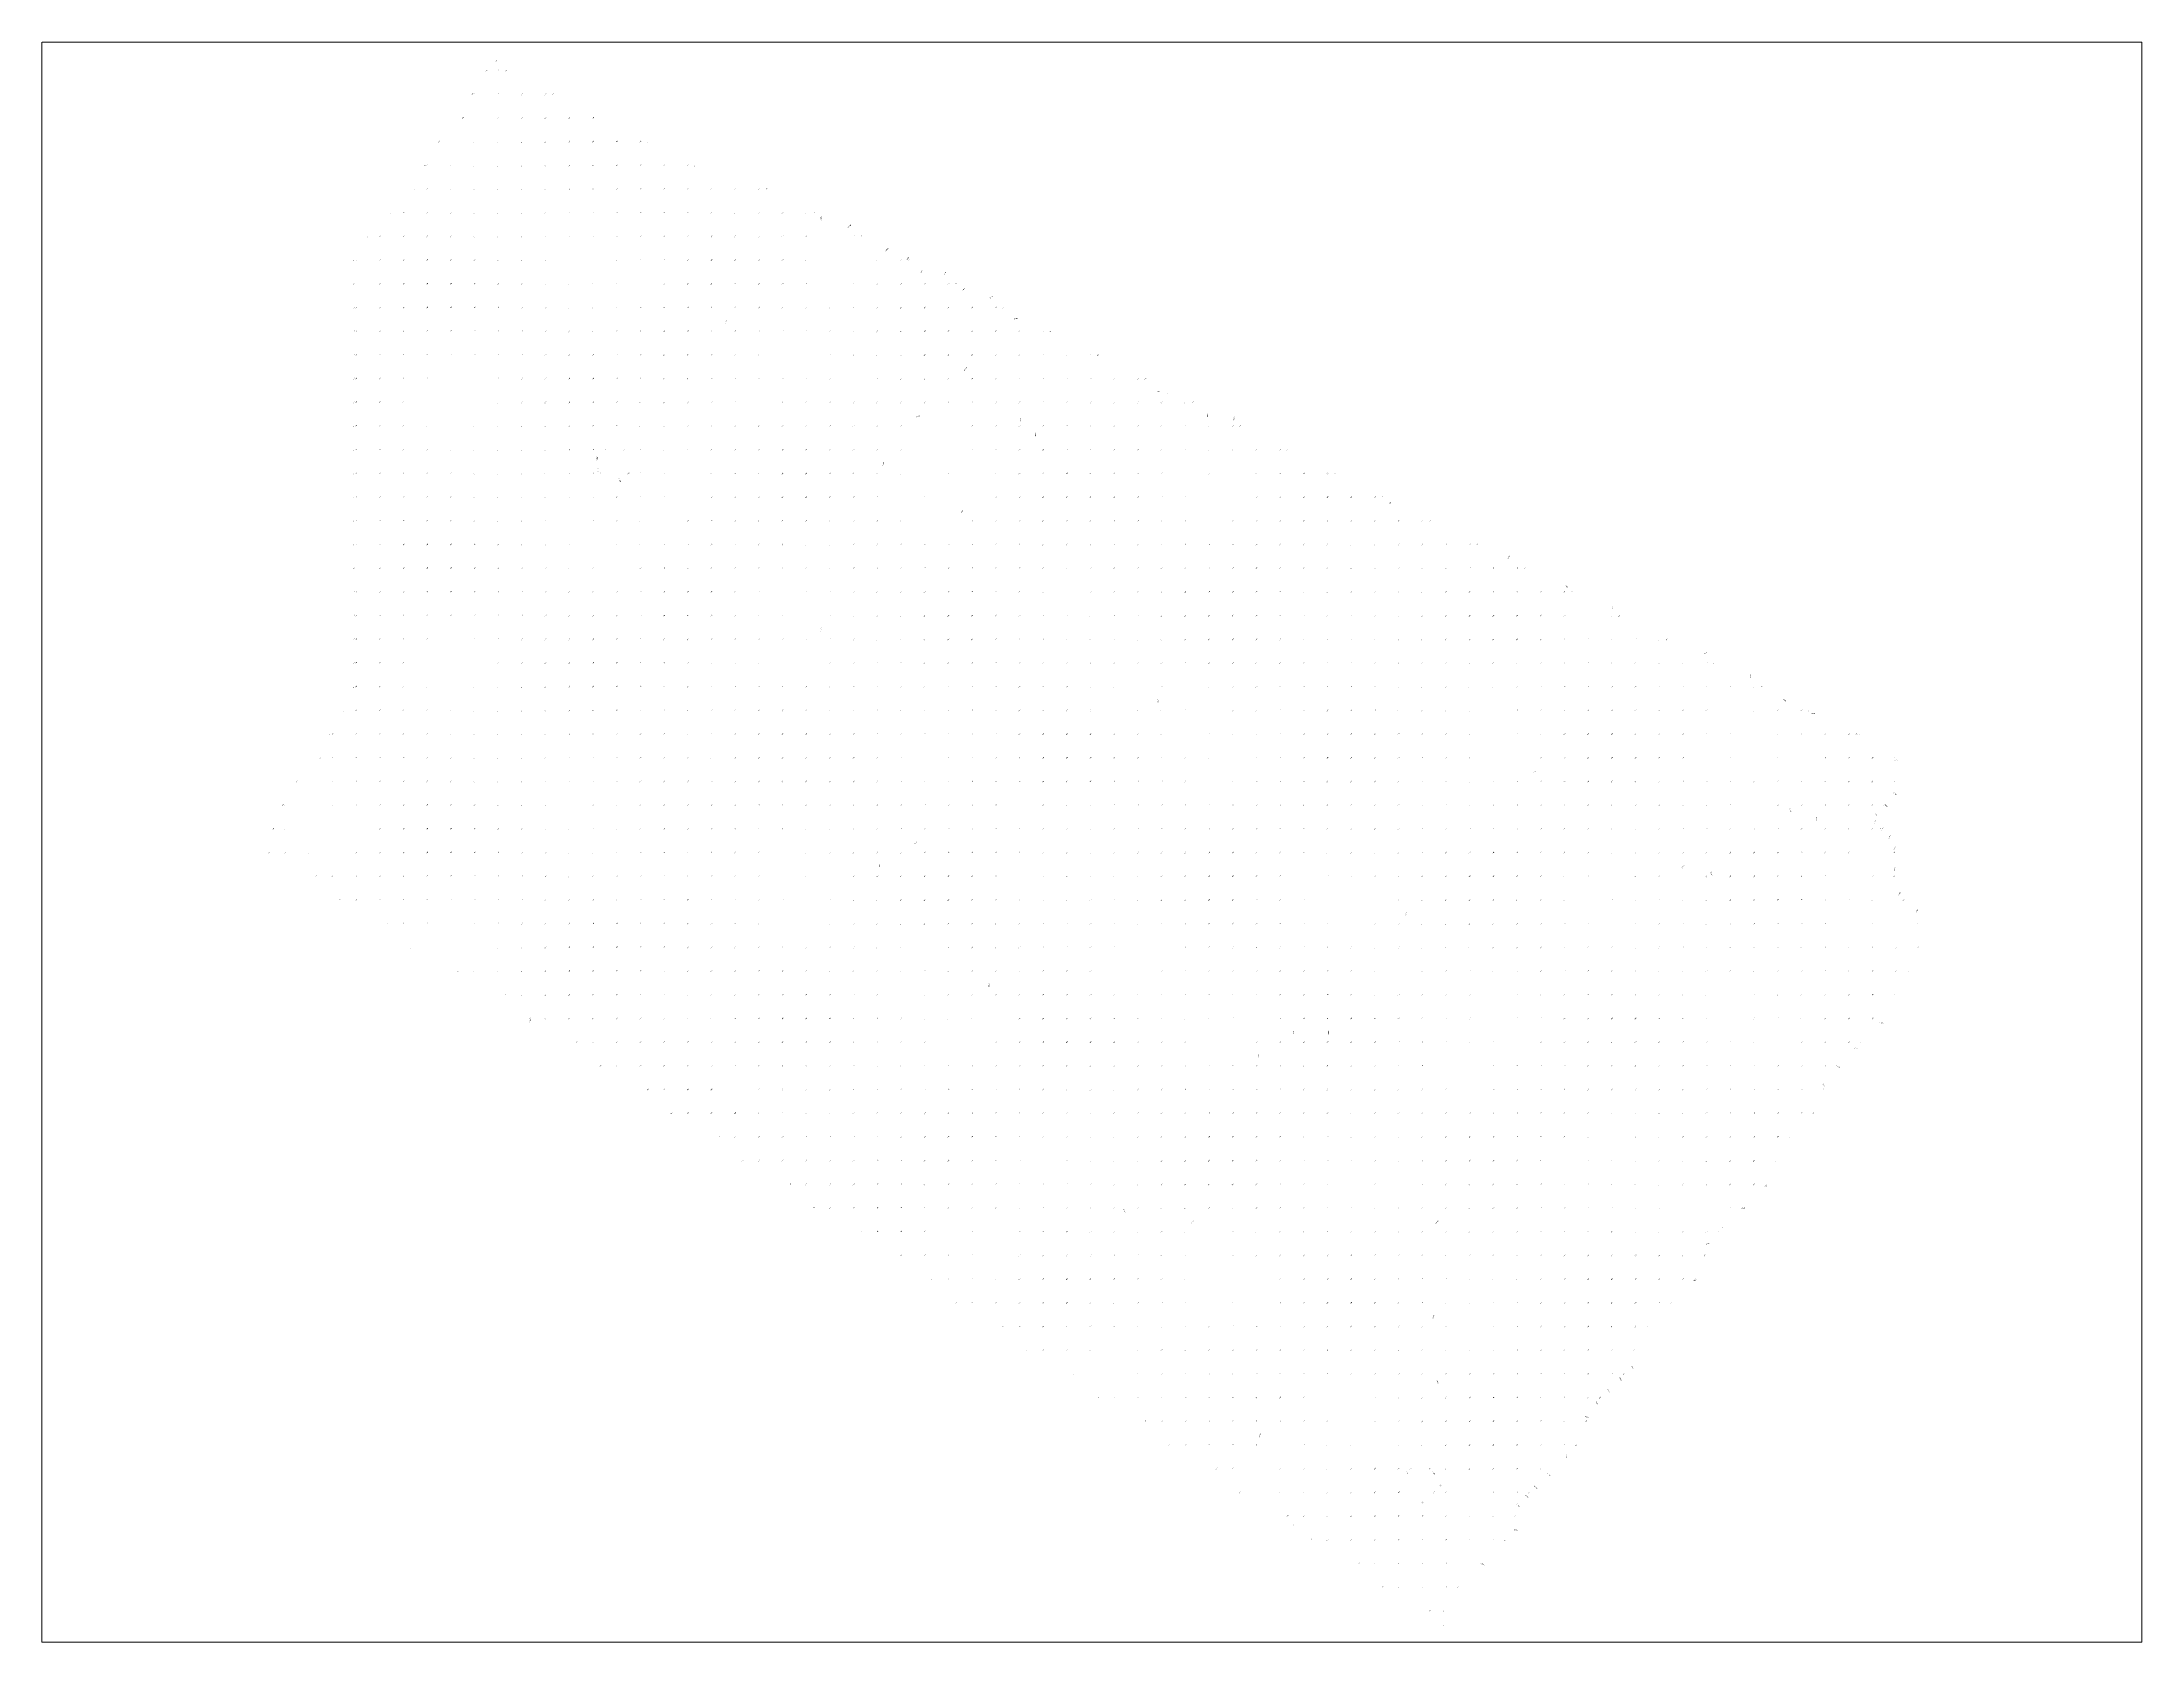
# Paper-space layout 'Global Mapper Layout' of a CAD drawing. Header units: metres. Extents: x 0 to 10.5, y 0 to 8.
# The model-space entities are those that its viewports show. They can reach past a viewport. Long polylines and large blocks are cut down to what shows.
import ezdxf
from ezdxf.enums import TextEntityAlignment as Align

# ---------------------------------------------------------------- set-up
doc = ezdxf.new("R2010")
doc.units = ezdxf.units.M
doc.header["$MEASUREMENT"] = 0
doc.layers.add('ESContAnn', color=231, linetype='Continuous')
doc.layers.add('ESElevation', color=150, linetype='Continuous')

msp = doc.modelspace()

# ---------------------------------------------------------------- texts
at = {"layer": 'ESContAnn'}
for s, rotation, p in [('-2.0000', 86.3671, (286852.6, 2080455)), ('-2.0000', 33.6901, (286876.4, 2080448.8)), ('-1.0000', 43.3634, (286908.1, 2080428.9)), ('0.0000', 55.0453, (286926, 2080421.9)), ('1.0000', 55.0454, (286937.4, 2080410.5)), ('2.0000', 55.4915, (286957.1, 2080409.1)), ('3.0000', 45.8551, (286972.7, 2080395.2)), ('4.0000', 37.073, (286996.1, 2080388.8)), ('0.0000', 57.0306, (286772.2, 2080368.2)), ('5.0000', 7.5946, (287016.9, 2080370.7)), ('8.0000', 51.009, (286974.5, 2080328.2)), ('6.0000', 359.076, (287138.3, 2080309.1)), ('6.0000', 348.9298, (287143.7, 2080308.4)), ('7.0000', 21.1135, (286934.6, 2080288.2)), ('5.0000', 89.3969, (287178.8, 2080289.3)), ('4.0000', 88.9949, (287200.9, 2080286.5)), ('7.0000', 275.8395, (287020.8, 2080285.5)), ('8.0000', 275.8395, (287033.5, 2080272.9)), ('-1.0000', 89.1636, (286663.6, 2080252.5)), ('0.0000', 270, (286678.9, 2080266.3)), ('-1.0000', 270.4735, (286664.3, 2080243.1)), ('0.0000', 297.5973, (286682.7, 2080234.2)), ('7.0000', 82.4606, (286905.2, 2080248.2)), ('4.0000', 45.8551, (286971.7, 2080208.2)), ('4.0000', 35.6764, (287332.8, 2080215.1)), ('5.0000', 71.0296, (287432.9, 2080169.2)), ('5.0000', 300.1013, (287481.7, 2080145)), ('4.0000', 89.0122, (287521.2, 2080126.2)), ('2.0000', 83.1572, (286852.6, 2080108.2)), ('4.0000', 20.0562, (287599.2, 2080088.6)), ('4.0000', 90, (287637.1, 2080069.3)), ('4.0000', 270, (287137, 2080048.2)), ('3.0000', 321.3402, (287665.5, 2080048.9)), ('3.0000', 353.2902, (287689.9, 2080037.4)), ('4.0000', 359.4838, (287727.8, 2080019.6)), ('4.0000', 26.7675, (287454.7, 2079988.2)), ('5.0000', 355.452, (287759.3, 2079998.1)), ('6.0000', 322.125, (287759.1, 2079969.7)), ('9.0000', 296.2194, (287670.8, 2079955.6)), ('8.0000', 317.5707, (287743.2, 2079951.7)), ('7.0000', 317.5707, (287751.4, 2079959.8)), ('10.0000', 89.1575, (287692.9, 2079948.2)), ('8.0000', 58.8261, (287742, 2079945.9)), ('7.0000', 58.8261, (287748.2, 2079939.7)), ('6.0000', 58.8261, (287754.4, 2079933.4)), ('7.0000', 46.2922, (286932.3, 2079928.2)), ('5.0000', 59.8863, (287758.7, 2079923.8)), ('6.0000', 86.2483, (286901.8, 2079908.2)), ('2.0000', 53.7974, (287580, 2079908.2)), ('1.0000', 285.6795, (287604, 2079902.3)), ('4.0000', 64.6803, (287758.6, 2079905.8)), ('3.0000', 60.611, (287762.7, 2079885.2)), ('9.0000', 58.1092, (287346.2, 2079868.2)), ('2.0000', 60.611, (287777.4, 2079870.5)), ('4.0000', 82.3332, (286994.3, 2079808.2)), ('-1.0000', 89.1575, (286607.1, 2079778.1)), ('2.0000', 346.3995, (287747.6, 2079776.2)), ('7.0000', 89.1697, (287251.2, 2079768.2)), ('8.0000', 89.0122, (287280.9, 2079768.2)), ('6.0000', 89.1048, (287221.9, 2079748.2)), ('4.0000', 334.9538, (287710.9, 2079739.4)), ('3.0000', 351.7808, (287726.1, 2079754.8)), ('5.0000', 308.7844, (287698.9, 2079723.7)), ('6.0000', 288.435, (287108.5, 2079617.8)), ('4.0000', 10.9013, (287630.8, 2079619.9)), ('7.0000', 49.3045, (287166.2, 2079608.2)), ('3.0000', 48.8879, (287372.3, 2079608.2)), ('3.0000', 0.7538, (287614.4, 2079603.3)), ('2.0000', 0.7538, (287601, 2079589.9)), ('1.0000', 9.8658, (287589.8, 2079558.9)), ('5.0000', 73.7798, (287369.4, 2079528.2)), ('5.0000', 287.0629, (287373, 2079473.3)), ('2.0000', 294.6955, (287527.3, 2079475.8)), ('1.0000', 294.6955, (287537.3, 2079485.8)), ('4.0000', 295.2011, (287507.3, 2079455.9)), ('3.0000', 295.2011, (287517.3, 2079465.9)), ('5.0000', 342.1213, (287499.2, 2079443.6)), ('-1.0000', 68.587, (287222.9, 2079428.2)), ('5.0000', 270, (287481.8, 2079410.7)), ('0.0000', 313.3865, (287347.7, 2079396.1)), ('1.0000', 306.1267, (287369.6, 2079396.5)), ('1.0000', 311.1859, (287374.9, 2079386.5)), ('3.0000', 313.0694, (287455.9, 2079384.3)), ('4.0000', 314.2258, (287466.9, 2079395.3)), ('0.0000', 311.1859, (287360.1, 2079371.7)), ('1.0000', 313.0694, (287440.9, 2079369.3)), ('2.0000', 313.0694, (287448.4, 2079376.8)), ('0.0000', 354.6678, (287439.3, 2079348.3)), ('-1.0000', 330.9454, (287411.1, 2079319.6))]:
    msp.add_text(s, height=0.75, rotation=rotation, dxfattribs=at).set_placement(p, align=Align.MIDDLE_CENTER)
for s, p in [('5.0000', (287649.7, 2079638.6)), ('-1.0000', (287252.7, 2079352.5))]:
    msp.add_text(s, height=0.75, dxfattribs=at).set_placement(p, align=Align.MIDDLE_CENTER)
at = {"layer": 'ESElevation'}
for s, p in [('-1.500', (286570, 2080580)), ('-1.500', (286578.2, 2080588.2)), ('-1.500', (286578.2, 2080588.2)), ('-1.500', (286580, 2080580)), ('-1.500', (286586.3, 2080580)), ('-1.500', (286558.2, 2080560)), ('-1.500', (286560, 2080560)), ('-1.500', (286580, 2080560)), ('-1.500', (286600, 2080560)), ('-1.500', (286620, 2080560)), ('-1.500', (286626.3, 2080560)), ('-1.500', (286550, 2080540)), ('-1.500', (286560, 2080540)), ('-1.500', (286580, 2080540)), ('-1.500', (286600, 2080540)), ('-1.500', (286620, 2080540)), ('-1.500', (286640, 2080540)), ('-1.500', (286660, 2080540)), ('-1.500', (286666.3, 2080540)), ('-1.500', (286530, 2080520)), ('-1.500', (286540, 2080520)), ('-1.500', (286560, 2080520)), ('-1.500', (286580, 2080520)), ('-1.500', (286600, 2080520)), ('-1.500', (286620, 2080520)), ('-1.500', (286640, 2080520)), ('-1.500', (286660, 2080520)), ('-1.500', (286680, 2080520)), ('-1.500', (286700, 2080520)), ('-1.500', (286706.3, 2080520)), ('-1.500', (286518.2, 2080500)), ('-1.500', (286520, 2080500)), ('-1.500', (286540, 2080500)), ('-1.500', (286560, 2080500)), ('-1.500', (286580, 2080500)), ('-1.500', (286600, 2080500)), ('-1.500', (286620, 2080500)), ('-1.500', (286640, 2080500)), ('-1.500', (286660, 2080500)), ('-1.500', (286680, 2080500)), ('-1.500', (286700, 2080500)), ('-1.500', (286720, 2080500)), ('-1.500', (286740, 2080500)), ('-1.500', (286746.3, 2080500)), ('-1.500', (286510, 2080480)), ('-1.500', (286520, 2080480)), ('-1.500', (286540, 2080480)), ('-1.500', (286560, 2080480)), ('-1.500', (286580, 2080480)), ('-1.500', (286600, 2080480)), ('-1.500', (286620, 2080480)), ('-1.500', (286640, 2080480)), ('-1.500', (286660, 2080480)), ('-1.500', (286680, 2080480)), ('-1.500', (286700, 2080480)), ('-1.500', (286720, 2080480)), ('-1.500', (286740, 2080480)), ('-1.497', (286760, 2080480)), ('-1.459', (286780, 2080480)), ('-1.367', (286800, 2080480)), ('-1.386', (286806.3, 2080480)), ('-1.500', (286490, 2080460)), ('-1.500', (286500, 2080460)), ('-1.500', (286520, 2080460)), ('-1.500', (286540, 2080460)), ('-1.500', (286560, 2080460)), ('-1.500', (286580, 2080460)), ('-1.500', (286600, 2080460)), ('-1.500', (286620, 2080460)), ('-1.500', (286640, 2080460)), ('-1.500', (286660, 2080460)), ('-1.500', (286680, 2080460)), ('-1.500', (286700, 2080460)), ('-1.500', (286720, 2080460)), ('-1.496', (286740, 2080460)), ('-1.472', (286760, 2080460)), ('-1.357', (286780, 2080460)), ('-0.995', (286800, 2080460)), ('-1.143', (286820, 2080460)), ('-1.594', (286840, 2080460)), ('-1.794', (286846.3, 2080460)), ('-1.500', (286470, 2080440)), ('-1.500', (286480, 2080440)), ('-1.500', (286500, 2080440)), ('-1.500', (286520, 2080440)), ('-1.500', (286540, 2080440)), ('-1.500', (286560, 2080440)), ('-1.500', (286580, 2080440)), ('-1.500', (286600, 2080440)), ('-1.500', (286620, 2080440)), ('-1.500', (286640, 2080440)), ('-1.500', (286660, 2080440)), ('-1.500', (286680, 2080440)), ('-1.500', (286700, 2080440)), ('-1.500', (286720, 2080440)), ('-1.472', (286740, 2080440)), ('-1.308', (286760, 2080440)), ('-1.069', (286780, 2080440)), ('-0.685', (286800, 2080440)), ('-0.942', (286820, 2080440)), ('-1.561', (286840, 2080440)), ('-1.988', (286860, 2080440)), ('-1.805', (286880, 2080440)), ('-1.700', (286886.3, 2080440)), ('-1.500', (286458.2, 2080420)), ('-1.500', (286460, 2080420)), ('-1.500', (286480, 2080420)), ('-1.500', (286500, 2080420)), ('-1.500', (286520, 2080420)), ('-1.500', (286540, 2080420)), ('-1.500', (286560, 2080420)), ('-1.500', (286580, 2080420)), ('-1.500', (286600, 2080420)), ('-1.500', (286620, 2080420)), ('-1.500', (286640, 2080420)), ('-1.500', (286660, 2080420)), ('-1.485', (286680, 2080420)), ('-1.408', (286700, 2080420)), ('-1.290', (286720, 2080420)), ('-1.171', (286740, 2080420)), ('-0.850', (286760, 2080420)), ('-0.502', (286780, 2080420)), ('-0.523', (286800, 2080420)), ('-0.858', (286820, 2080420)), ('-1.309', (286840, 2080420)), ('-1.338', (286860, 2080420)), ('-1.264', (286880, 2080420)), ('-0.950', (286900, 2080420)), ('-0.241', (286920, 2080420)), ('0.085', (286926.3, 2080420)), ('-1.500', (286458.2, 2080400)), ('-1.500', (286460, 2080400)), ('-1.500', (286480, 2080400)), ('-1.500', (286500, 2080400)), ('-1.500', (286520, 2080400)), ('-1.500', (286540, 2080400)), ('-1.500', (286560, 2080400)), ('-1.500', (286580, 2080400)), ('-1.500', (286600, 2080400)), ('-1.500', (286620, 2080400)), ('-1.500', (286640, 2080400)), ('-1.494', (286660, 2080400)), ('-1.439', (286680, 2080400)), ('-1.156', (286700, 2080400)), ('-0.714', (286720, 2080400)), ('-0.327', (286740, 2080400)), ('-0.054', (286760, 2080400)), ('0.062', (286780, 2080400)), ('-0.334', (286800, 2080400)), ('-0.603', (286820, 2080400)), ('-0.680', (286840, 2080400)), ('-0.306', (286860, 2080400)), ('-0.212', (286880, 2080400)), ('0.017', (286900, 2080400)), ('0.687', (286920, 2080400)), ('1.570', (286940, 2080400)), ('2.412', (286960, 2080400)), ('2.627', (286966.3, 2080400)), ('-1.500', (286458.2, 2080380)), ('-1.500', (286460, 2080380)), ('-1.500', (286480, 2080380)), ('-1.500', (286500, 2080380)), ('-1.500', (286520, 2080380)), ('-1.500', (286540, 2080380)), ('-1.500', (286560, 2080380)), ('-1.500', (286580, 2080380)), ('-1.500', (286600, 2080380)), ('-1.500', (286620, 2080380)), ('-1.499', (286640, 2080380)), ('-1.449', (286660, 2080380)), ('-1.197', (286680, 2080380)), ('-0.713', (286700, 2080380)), ('-0.100', (286720, 2080380)), ('0.314', (286740, 2080380)), ('0.368', (286760, 2080380)), ('0.248', (286780, 2080380)), ('-0.033', (286800, 2080380)), ('-0.001', (286820, 2080380)), ('0.317', (286840, 2080380)), ('0.938', (286860, 2080380)), ('1.089', (286880, 2080380)), ('1.327', (286900, 2080380)), ('2.031', (286920, 2080380)), ('2.827', (286940, 2080380)), ('3.487', (286960, 2080380)), ('3.983', (286980, 2080380)), ('4.479', (287000, 2080380)), ('4.517', (287006.3, 2080380)), ('-1.500', (286458.2, 2080360)), ('-1.500', (286460, 2080360)), ('-1.500', (286480, 2080360)), ('-1.500', (286500, 2080360)), ('-1.500', (286520, 2080360)), ('-1.500', (286540, 2080360)), ('-1.500', (286560, 2080360)), ('-1.500', (286580, 2080360)), ('-1.500', (286600, 2080360)), ('-1.500', (286620, 2080360)), ('-1.498', (286640, 2080360)), ('-1.423', (286660, 2080360)), ('-0.840', (286680, 2080360)), ('-0.214', (286700, 2080360)), ('0.352', (286720, 2080360)), ('0.449', (286740, 2080360)), ('0.312', (286760, 2080360)), ('0.135', (286780, 2080360)), ('0.544', (286800, 2080360)), ('1.051', (286820, 2080360)), ('1.627', (286840, 2080360)), ('2.247', (286860, 2080360)), ('2.384', (286880, 2080360)), ('2.589', (286900, 2080360)), ('3.244', (286920, 2080360)), ('4.338', (286940, 2080360)), ('5.139', (286960, 2080360)), ('5.361', (286980, 2080360)), ('5.394', (287000, 2080360)), ('5.386', (287020, 2080360)), ('5.342', (287040, 2080360)), ('5.194', (287046.3, 2080360)), ('-1.500', (286458.2, 2080340)), ('-1.500', (286460, 2080340)), ('-1.500', (286480, 2080340)), ('-1.500', (286500, 2080340)), ('-1.500', (286520, 2080340)), ('-1.500', (286540, 2080340)), ('-1.500', (286560, 2080340)), ('-1.500', (286580, 2080340)), ('-1.500', (286600, 2080340)), ('-1.500', (286620, 2080340)), ('-1.497', (286640, 2080340)), ('-1.414', (286660, 2080340)), ('-0.727', (286680, 2080340)), ('-0.051', (286700, 2080340)), ('0.500', (286720, 2080340)), ('0.541', (286740, 2080340)), ('0.686', (286760, 2080340)), ('0.926', (286780, 2080340)), ('1.602', (286800, 2080340)), ('2.267', (286820, 2080340)), ('2.937', (286840, 2080340)), ('3.557', (286860, 2080340)), ('3.674', (286880, 2080340)), ('3.755', (286900, 2080340)), ('4.139', (286920, 2080340)), ('5.366', (286940, 2080340)), ('6.482', (286960, 2080340)), ('7.014', (286980, 2080340)), ('6.438', (287000, 2080340)), ('6.039', (287020, 2080340)), ('6.030', (287040, 2080340)), ('5.705', (287060, 2080340)), ('5.492', (287080, 2080340)), ('5.321', (287086.3, 2080340)), ('-1.500', (286458.2, 2080320)), ('-1.500', (286460, 2080320)), ('-1.500', (286480, 2080320)), ('-1.500', (286500, 2080320)), ('-1.500', (286520, 2080320)), ('-1.500', (286540, 2080320)), ('-1.500', (286560, 2080320)), ('-1.500', (286580, 2080320)), ('-1.500', (286600, 2080320)), ('-1.500', (286620, 2080320)), ('-1.496', (286640, 2080320)), ('-1.404', (286660, 2080320)), ('-0.723', (286680, 2080320)), ('-0.042', (286700, 2080320)), ('0.500', (286720, 2080320)), ('0.542', (286740, 2080320)), ('1.024', (286760, 2080320)), ('1.764', (286780, 2080320)), ('2.604', (286800, 2080320)), ('3.304', (286820, 2080320)), ('3.898', (286840, 2080320)), ('4.409', (286860, 2080320)), ('4.648', (286880, 2080320)), ('4.813', (286900, 2080320)), ('5.028', (286920, 2080320)), ('6.064', (286940, 2080320)), ('7.070', (286960, 2080320)), ('7.858', (286980, 2080320)), ('7.070', (287000, 2080320)), ('6.571', (287020, 2080320)), ('6.685', (287040, 2080320)), ('6.617', (287060, 2080320)), ('6.269', (287080, 2080320)), ('5.730', (287100, 2080320)), ('5.672', (287120, 2080320)), ('5.669', (287126.3, 2080320)), ('-1.500', (286458.2, 2080300)), ('-1.500', (286460, 2080300)), ('-1.500', (286480, 2080300)), ('-1.500', (286500, 2080300)), ('-1.500', (286520, 2080300)), ('-1.500', (286540, 2080300)), ('-1.500', (286560, 2080300)), ('-1.500', (286580, 2080300)), ('-1.500', (286600, 2080300)), ('-1.500', (286620, 2080300)), ('-1.494', (286640, 2080300)), ('-1.367', (286660, 2080300)), ('-0.613', (286680, 2080300)), ('0.030', (286700, 2080300)), ('0.532', (286720, 2080300)), ('0.665', (286740, 2080300)), ('1.245', (286760, 2080300)), ('2.126', (286780, 2080300)), ('3.271', (286800, 2080300)), ('3.938', (286820, 2080300)), ('4.360', (286840, 2080300)), ('4.623', (286860, 2080300)), ('5.103', (286880, 2080300)), ('5.628', (286900, 2080300)), ('6.118', (286920, 2080300)), ('6.758', (286940, 2080300)), ('7.064', (286960, 2080300)), ('7.015', (286980, 2080300)), ('6.709', (287000, 2080300)), ('6.816', (287020, 2080300)), ('7.322', (287040, 2080300)), ('7.238', (287060, 2080300)), ('6.894', (287080, 2080300)), ('6.300', (287100, 2080300)), ('6.247', (287120, 2080300)), ('6.213', (287140, 2080300)), ('6.002', (287160, 2080300)), ('5.568', (287166.3, 2080300)), ('-1.500', (286458.2, 2080280)), ('-1.500', (286460, 2080280)), ('-1.500', (286480, 2080280)), ('-1.500', (286500, 2080280)), ('-1.500', (286520, 2080280)), ('-1.500', (286540, 2080280)), ('-1.500', (286560, 2080280)), ('-1.500', (286580, 2080280)), ('-1.500', (286600, 2080280)), ('-1.500', (286620, 2080280)), ('-1.490', (286640, 2080280)), ('-1.294', (286660, 2080280)), ('-0.262', (286680, 2080280)), ('0.278', (286700, 2080280)), ('0.620', (286720, 2080280)), ('1.067', (286740, 2080280)), ('1.957', (286760, 2080280)), ('3.073', (286780, 2080280)), ('4.291', (286800, 2080280)), ('4.554', (286820, 2080280)), ('4.665', (286840, 2080280)), ('5.038', (286860, 2080280)), ('5.662', (286880, 2080280)), ('6.341', (286900, 2080280)), ('6.915', (286920, 2080280)), ('6.977', (286940, 2080280)), ('6.762', (286960, 2080280)), ('6.143', (286980, 2080280)), ('6.150', (287000, 2080280)), ('6.878', (287020, 2080280)), ('7.934', (287040, 2080280)), ('7.635', (287060, 2080280)), ('7.315', (287080, 2080280)), ('6.898', (287100, 2080280)), ('6.615', (287120, 2080280)), ('6.489', (287140, 2080280)), ('6.267', (287160, 2080280)), ('4.939', (287180, 2080280)), ('4.024', (287200, 2080280)), ('3.843', (287206.3, 2080280)), ('-1.500', (286458.2, 2080260)), ('-1.500', (286460, 2080260)), ('-1.500', (286480, 2080260)), ('-1.500', (286500, 2080260)), ('-1.500', (286520, 2080260)), ('-1.500', (286540, 2080260)), ('-1.500', (286560, 2080260)), ('-1.500', (286580, 2080260)), ('-1.500', (286600, 2080260)), ('-1.500', (286620, 2080260)), ('-1.488', (286640, 2080260)), ('-1.256', (286660, 2080260)), ('-0.571', (286670, 2080260)), ('0.192', (286686.3, 2080260)), ('0.510', (286700, 2080260)), ('0.667', (286720, 2080260)), ('1.389', (286740, 2080260)), ('2.554', (286760, 2080260)), ('3.888', (286780, 2080260)), ('5.133', (286800, 2080260)), ('5.108', (286820, 2080260)), ('4.912', (286840, 2080260)), ('5.430', (286860, 2080260)), ('6.086', (286880, 2080260)), ('6.769', (286900, 2080260)), ('7.310', (286920, 2080260)), ('6.760', (286940, 2080260)), ('6.108', (286960, 2080260)), ('5.512', (286980, 2080260)), ('5.639', (287000, 2080260)), ('6.678', (287020, 2080260)), ('8.203', (287040, 2080260)), ('7.744', (287060, 2080260)), ('7.470', (287080, 2080260)), ('7.363', (287100, 2080260)), ('6.878', (287120, 2080260)), ('6.583', (287140, 2080260)), ('6.250', (287160, 2080260)), ('4.926', (287180, 2080260)), ('4.015', (287200, 2080260)), ('3.500', (287220, 2080260)), ('3.500', (287240, 2080260)), ('3.500', (287246.3, 2080260)), ('-1.500', (286458.2, 2080240)), ('-1.500', (286460, 2080240)), ('-1.500', (286480, 2080240)), ('-1.500', (286500, 2080240)), ('-1.500', (286520, 2080240)), ('-1.500', (286540, 2080240)), ('-1.500', (286560, 2080240)), ('-1.500', (286580, 2080240)), ('-1.500', (286600, 2080240)), ('-1.500', (286620, 2080240)), ('-1.489', (286640, 2080240)), ('-1.263', (286660, 2080240)), ('-0.880', (286666.3, 2080240)), ('0.226', (286690, 2080240)), ('0.421', (286700, 2080240)), ('0.613', (286720, 2080240)), ('1.396', (286740, 2080240)), ('2.588', (286760, 2080240)), ('3.916', (286780, 2080240)), ('5.144', (286800, 2080240)), ('5.311', (286820, 2080240)), ('5.232', (286840, 2080240)), ('5.446', (286860, 2080240)), ('6.027', (286880, 2080240)), ('6.701', (286900, 2080240)), ('7.232', (286920, 2080240)), ('6.369', (286940, 2080240)), ('5.448', (286960, 2080240)), ('4.895', (286980, 2080240)), ('5.351', (287000, 2080240)), ('6.408', (287020, 2080240)), ('7.741', (287040, 2080240)), ('7.566', (287060, 2080240)), ('7.481', (287080, 2080240)), ('7.494', (287100, 2080240)), ('7.251', (287120, 2080240)), ('6.857', (287140, 2080240)), ('6.236', (287160, 2080240)), ('4.912', (287180, 2080240)), ('4.033', (287200, 2080240)), ('3.530', (287220, 2080240)), ('3.506', (287240, 2080240)), ('3.500', (287260, 2080240)), ('3.441', (287280, 2080240)), ('3.441', (287286.3, 2080240)), ('-1.500', (286458.2, 2080220)), ('-1.500', (286460, 2080220)), ('-1.500', (286480, 2080220)), ('-1.500', (286500, 2080220)), ('-1.500', (286520, 2080220)), ('-1.500', (286540, 2080220)), ('-1.500', (286560, 2080220)), ('-1.500', (286580, 2080220)), ('-1.500', (286600, 2080220)), ('-1.500', (286620, 2080220)), ('-1.492', (286640, 2080220)), ('-1.323', (286660, 2080220)), ('-0.341', (286680, 2080220)), ('0.027', (286700, 2080220)), ('0.319', (286720, 2080220)), ('1.338', (286740, 2080220)), ('2.595', (286760, 2080220)), ('3.826', (286780, 2080220)), ('4.825', (286800, 2080220)), ('5.045', (286820, 2080220)), ('5.055', (286840, 2080220)), ('5.075', (286860, 2080220)), ('5.433', (286880, 2080220)), ('5.993', (286900, 2080220)), ('6.565', (286920, 2080220)), ('5.715', (286940, 2080220)), ('4.788', (286960, 2080220)), ('4.278', (286980, 2080220)), ('5.128', (287000, 2080220)), ('5.985', (287020, 2080220)), ('6.816', (287040, 2080220)), ('7.079', (287060, 2080220)), ('7.325', (287080, 2080220)), ('7.500', (287100, 2080220)), ('7.463', (287120, 2080220)), ('7.036', (287140, 2080220)), ('6.220', (287160, 2080220)), ('4.923', (287180, 2080220)), ('4.203', (287200, 2080220)), ('3.775', (287220, 2080220)), ('3.556', (287240, 2080220)), ('3.500', (287260, 2080220)), ('3.500', (287280, 2080220)), ('3.539', (287300, 2080220)), ('3.725', (287320, 2080220)), ('3.814', (287326.3, 2080220)), ('-1.500', (286458.2, 2080200)), ('-1.500', (286460, 2080200)), ('-1.500', (286480, 2080200)), ('-1.500', (286500, 2080200)), ('-1.500', (286520, 2080200)), ('-1.500', (286540, 2080200)), ('-1.500', (286560, 2080200)), ('-1.500', (286580, 2080200)), ('-1.500', (286600, 2080200)), ('-1.500', (286620, 2080200)), ('-1.492', (286640, 2080200)), ('-1.348', (286660, 2080200)), ('-0.637', (286680, 2080200)), ('-0.279', (286700, 2080200)), ('0.061', (286720, 2080200)), ('1.121', (286740, 2080200)), ('2.401', (286760, 2080200)), ('3.552', (286780, 2080200)), ('4.254', (286800, 2080200)), ('4.399', (286820, 2080200)), ('4.409', (286840, 2080200)), ('4.415', (286860, 2080200)), ('4.510', (286880, 2080200)), ('4.884', (286900, 2080200)), ('5.491', (286920, 2080200)), ('4.995', (286940, 2080200)), ('4.387', (286960, 2080200)), ('3.940', (286980, 2080200)), ('4.907', (287000, 2080200)), ('5.523', (287020, 2080200)), ('5.885', (287040, 2080200)), ('6.480', (287060, 2080200)), ('7.054', (287080, 2080200)), ('7.469', (287100, 2080200)), ('7.344', (287120, 2080200)), ('6.881', (287140, 2080200)), ('6.094', (287160, 2080200)), ('4.881', (287180, 2080200)), ('4.345', (287200, 2080200)), ('4.082', (287220, 2080200)), ('3.641', (287240, 2080200)), ('3.605', (287260, 2080200)), ('3.654', (287280, 2080200)), ('3.686', (287300, 2080200)), ('4.084', (287320, 2080200)), ('4.328', (287340, 2080200)), ('4.323', (287360, 2080200)), ('4.323', (287366.3, 2080200)), ('-1.500', (286458.2, 2080180)), ('-1.500', (286460, 2080180)), ('-1.500', (286480, 2080180)), ('-1.500', (286500, 2080180)), ('-1.500', (286520, 2080180)), ('-1.500', (286540, 2080180)), ('-1.500', (286560, 2080180)), ('-1.500', (286580, 2080180)), ('-1.500', (286600, 2080180)), ('-1.500', (286620, 2080180)), ('-1.494', (286640, 2080180)), ('-1.367', (286660, 2080180)), ('-0.719', (286680, 2080180)), ('-0.131', (286700, 2080180)), ('0.323', (286720, 2080180)), ('0.770', (286740, 2080180)), ('1.881', (286760, 2080180)), ('2.982', (286780, 2080180)), ('3.627', (286800, 2080180)), ('3.755', (286820, 2080180)), ('3.764', (286840, 2080180)), ('3.771', (286860, 2080180)), ('3.830', (286880, 2080180)), ('4.172', (286900, 2080180)), ('4.807', (286920, 2080180)), ('4.686', (286940, 2080180)), ('4.473', (286960, 2080180)), ('4.255', (286980, 2080180)), ('4.684', (287000, 2080180)), ('5.158', (287020, 2080180)), ('5.614', (287040, 2080180)), ('6.288', (287060, 2080180)), ('6.948', (287080, 2080180)), ('7.387', (287100, 2080180)), ('6.967', (287120, 2080180)), ('6.391', (287140, 2080180)), ('5.680', (287160, 2080180)), ('4.746', (287180, 2080180)), ('4.169', (287200, 2080180)), ('3.840', (287220, 2080180)), ('3.624', (287240, 2080180)), ('3.906', (287260, 2080180)), ('4.135', (287280, 2080180)), ('4.135', (287300, 2080180)), ('4.355', (287320, 2080180)), ('4.500', (287340, 2080180)), ('4.500', (287360, 2080180)), ('4.500', (287380, 2080180)), ('4.504', (287400, 2080180)), ('4.516', (287406.3, 2080180)), ('-1.500', (286458.2, 2080160)), ('-1.500', (286460, 2080160)), ('-1.500', (286480, 2080160)), ('-1.500', (286500, 2080160)), ('-1.500', (286520, 2080160)), ('-1.500', (286540, 2080160)), ('-1.500', (286560, 2080160)), ('-1.500', (286580, 2080160)), ('-1.500', (286600, 2080160)), ('-1.500', (286620, 2080160)), ('-1.499', (286640, 2080160)), ('-1.444', (286660, 2080160)), ('-0.992', (286680, 2080160)), ('-0.180', (286700, 2080160)), ('0.500', (286720, 2080160)), ('0.557', (286740, 2080160)), ('1.387', (286760, 2080160)), ('2.342', (286780, 2080160)), ('2.980', (286800, 2080160)), ('3.104', (286820, 2080160)), ('3.111', (286840, 2080160)), ('3.158', (286860, 2080160)), ('3.402', (286880, 2080160)), ('3.853', (286900, 2080160)), ('4.525', (286920, 2080160)), ('4.799', (286940, 2080160)), ('4.905', (286960, 2080160)), ('4.849', (286980, 2080160)), ('4.646', (287000, 2080160)), ('4.951', (287020, 2080160)), ('5.563', (287040, 2080160)), ('6.033', (287060, 2080160)), ('6.504', (287080, 2080160)), ('6.804', (287100, 2080160)), ('6.142', (287120, 2080160)), ('5.460', (287140, 2080160)), ('4.853', (287160, 2080160)), ('4.371', (287180, 2080160)), ('3.876', (287200, 2080160)), ('3.506', (287220, 2080160)), ('3.554', (287240, 2080160)), ('4.138', (287260, 2080160)), ('4.616', (287280, 2080160)), ('4.775', (287300, 2080160)), ('4.776', (287320, 2080160)), ('4.769', (287340, 2080160)), ('4.765', (287360, 2080160)), ('4.761', (287380, 2080160)), ('4.758', (287400, 2080160)), ('4.809', (287420, 2080160)), ('5.266', (287440, 2080160)), ('5.254', (287446.3, 2080160)), ('-1.500', (286458.2, 2080140)), ('-1.500', (286460, 2080140)), ('-1.500', (286480, 2080140)), ('-1.500', (286500, 2080140)), ('-1.500', (286520, 2080140)), ('-1.500', (286540, 2080140)), ('-1.500', (286560, 2080140)), ('-1.500', (286580, 2080140)), ('-1.500', (286600, 2080140)), ('-1.500', (286620, 2080140)), ('-1.500', (286640, 2080140)), ('-1.494', (286660, 2080140)), ('-1.335', (286680, 2080140)), ('-0.403', (286700, 2080140)), ('0.500', (286720, 2080140)), ('0.549', (286740, 2080140)), ('1.145', (286760, 2080140)), ('1.881', (286780, 2080140)), ('2.515', (286800, 2080140)), ('2.623', (286820, 2080140)), ('2.572', (286840, 2080140)), ('2.564', (286860, 2080140)), ('3.179', (286880, 2080140)), ('3.857', (286900, 2080140)), ('4.546', (286920, 2080140)), ('5.117', (286940, 2080140)), ('5.376', (286960, 2080140)), ('5.335', (286980, 2080140)), ('4.917', (287000, 2080140)), ('5.036', (287020, 2080140)), ('5.487', (287040, 2080140)), ('5.529', (287060, 2080140)), ('5.617', (287080, 2080140)), ('5.627', (287100, 2080140)), ('4.972', (287120, 2080140)), ('4.357', (287140, 2080140)), ('3.879', (287160, 2080140)), ('3.748', (287180, 2080140)), ('3.614', (287200, 2080140)), ('3.554', (287220, 2080140)), ('3.665', (287240, 2080140)), ('4.198', (287260, 2080140)), ('4.782', (287280, 2080140)), ('5.271', (287300, 2080140)), ('5.307', (287320, 2080140)), ('5.354', (287340, 2080140)), ('5.411', (287360, 2080140)), ('5.397', (287380, 2080140)), ('5.345', (287400, 2080140)), ('5.287', (287420, 2080140)), ('5.441', (287440, 2080140)), ('5.414', (287460, 2080140)), ('5.160', (287480, 2080140)), ('4.942', (287486.3, 2080140)), ('-1.500', (286458.2, 2080120)), ('-1.500', (286460, 2080120)), ('-1.500', (286480, 2080120)), ('-1.500', (286500, 2080120)), ('-1.500', (286520, 2080120)), ('-1.500', (286540, 2080120)), ('-1.500', (286560, 2080120)), ('-1.500', (286580, 2080120)), ('-1.500', (286600, 2080120)), ('-1.500', (286620, 2080120)), ('-1.500', (286640, 2080120)), ('-1.500', (286660, 2080120)), ('-1.417', (286680, 2080120)), ('-0.470', (286700, 2080120)), ('0.466', (286720, 2080120)), ('0.551', (286740, 2080120)), ('1.136', (286760, 2080120)), ('1.809', (286780, 2080120)), ('2.401', (286800, 2080120)), ('2.487', (286820, 2080120)), ('2.350', (286840, 2080120)), ('2.116', (286860, 2080120)), ('3.003', (286880, 2080120)), ('3.866', (286900, 2080120)), ('4.553', (286920, 2080120)), ('5.203', (286940, 2080120)), ('5.500', (286960, 2080120)), ('5.500', (286980, 2080120)), ('5.274', (287000, 2080120)), ('5.294', (287020, 2080120)), ('5.424', (287040, 2080120)), ('5.045', (287060, 2080120)), ('4.889', (287080, 2080120)), ('4.779', (287100, 2080120)), ('4.140', (287120, 2080120)), ('3.736', (287140, 2080120)), ('3.506', (287160, 2080120)), ('3.500', (287180, 2080120)), ('3.522', (287200, 2080120)), ('3.708', (287220, 2080120)), ('4.066', (287240, 2080120)), ('4.364', (287260, 2080120)), ('4.846', (287280, 2080120)), ('5.458', (287300, 2080120)), ('5.528', (287320, 2080120)), ('5.738', (287340, 2080120)), ('6.056', (287360, 2080120)), ('6.028', (287380, 2080120)), ('5.821', (287400, 2080120)), ('5.500', (287420, 2080120)), ('5.500', (287440, 2080120)), ('5.495', (287460, 2080120)), ('5.394', (287480, 2080120)), ('4.707', (287500, 2080120)), ('4.033', (287520, 2080120)), ('3.849', (287526.3, 2080120)), ('-1.500', (286458.2, 2080100)), ('-1.500', (286460, 2080100)), ('-1.500', (286480, 2080100)), ('-1.500', (286500, 2080100)), ('-1.500', (286520, 2080100)), ('-1.500', (286540, 2080100)), ('-1.500', (286560, 2080100)), ('-1.500', (286580, 2080100)), ('-1.500', (286600, 2080100)), ('-1.500', (286620, 2080100)), ('-1.500', (286640, 2080100)), ('-1.500', (286660, 2080100)), ('-1.445', (286680, 2080100)), ('-0.647', (286700, 2080100)), ('0.228', (286720, 2080100)), ('0.544', (286740, 2080100)), ('1.356', (286760, 2080100)), ('2.060', (286780, 2080100)), ('2.440', (286800, 2080100)), ('2.514', (286820, 2080100)), ('2.514', (286840, 2080100)), ('2.369', (286860, 2080100)), ('3.091', (286880, 2080100)), ('3.876', (286900, 2080100)), ('4.556', (286920, 2080100)), ('5.209', (286940, 2080100)), ('5.500', (286960, 2080100)), ('5.500', (286980, 2080100)), ('5.479', (287000, 2080100)), ('5.359', (287020, 2080100)), ('5.148', (287040, 2080100)), ('4.505', (287060, 2080100)), ('4.243', (287080, 2080100)), ('4.178', (287100, 2080100)), ('3.726', (287120, 2080100)), ('3.671', (287140, 2080100)), ('3.710', (287160, 2080100)), ('3.572', (287180, 2080100)), ('3.685', (287200, 2080100)), ('3.965', (287220, 2080100)), ('4.479', (287240, 2080100)), ('4.703', (287260, 2080100)), ('5.113', (287280, 2080100)), ('5.760', (287300, 2080100)), ('5.946', (287320, 2080100)), ('6.255', (287340, 2080100)), ('6.709', (287360, 2080100)), ('6.675', (287380, 2080100)), ('6.331', (287400, 2080100)), ('5.699', (287420, 2080100)), ('5.554', (287440, 2080100)), ('5.497', (287460, 2080100)), ('5.430', (287480, 2080100)), ('4.879', (287500, 2080100)), ('4.238', (287520, 2080100)), ('3.659', (287540, 2080100)), ('3.560', (287560, 2080100)), ('3.610', (287566.3, 2080100)), ('-1.500', (286458.2, 2080080)), ('-1.500', (286460, 2080080)), ('-1.500', (286480, 2080080)), ('-1.500', (286500, 2080080)), ('-1.500', (286520, 2080080)), ('-1.500', (286540, 2080080)), ('-1.500', (286560, 2080080)), ('-1.500', (286580, 2080080)), ('-1.500', (286600, 2080080)), ('-1.500', (286620, 2080080)), ('-1.500', (286640, 2080080)), ('-1.500', (286660, 2080080)), ('-1.454', (286680, 2080080)), ('-0.878', (286700, 2080080)), ('-0.150', (286720, 2080080)), ('0.495', (286740, 2080080)), ('1.617', (286760, 2080080)), ('2.411', (286780, 2080080)), ('2.537', (286800, 2080080)), ('2.763', (286820, 2080080)), ('3.047', (286840, 2080080)), ('3.396', (286860, 2080080)), ('3.601', (286880, 2080080)), ('4.057', (286900, 2080080)), ('4.708', (286920, 2080080)), ('5.254', (286940, 2080080)), ('5.500', (286960, 2080080)), ('5.480', (286980, 2080080)), ('5.369', (287000, 2080080)), ('5.030', (287020, 2080080)), ('4.511', (287040, 2080080)), ('3.942', (287060, 2080080)), ('3.713', (287080, 2080080)), ('3.701', (287100, 2080080)), ('3.601', (287120, 2080080)), ('3.951', (287140, 2080080)), ('4.138', (287160, 2080080)), ('3.680', (287180, 2080080)), ('3.998', (287200, 2080080)), ('4.397', (287220, 2080080)), ('4.638', (287240, 2080080)), ('5.089', (287260, 2080080)), ('5.697', (287280, 2080080)), ('6.411', (287300, 2080080)), ('6.841', (287320, 2080080)), ('7.110', (287340, 2080080)), ('7.263', (287360, 2080080)), ('7.235', (287380, 2080080)), ('6.912', (287400, 2080080)), ('6.277', (287420, 2080080)), ('5.777', (287440, 2080080)), ('5.541', (287460, 2080080)), ('5.482', (287480, 2080080)), ('5.259', (287500, 2080080)), ('4.736', (287520, 2080080)), ('4.095', (287540, 2080080)), ('3.740', (287560, 2080080)), ('3.985', (287580, 2080080)), ('4.247', (287600, 2080080)), ('4.212', (287606.3, 2080080)), ('-1.500', (286458.2, 2080060)), ('-1.500', (286460, 2080060)), ('-1.500', (286480, 2080060)), ('-1.500', (286500, 2080060)), ('-1.500', (286520, 2080060)), ('-1.500', (286540, 2080060)), ('-1.500', (286560, 2080060)), ('-1.500', (286580, 2080060)), ('-1.500', (286600, 2080060)), ('-1.500', (286620, 2080060)), ('-1.500', (286640, 2080060)), ('-1.500', (286660, 2080060)), ('-1.453', (286680, 2080060)), ('-0.934', (286700, 2080060)), ('-0.254', (286720, 2080060)), ('0.482', (286740, 2080060)), ('1.677', (286760, 2080060)), ('2.499', (286780, 2080060)), ('2.642', (286800, 2080060)), ('3.390', (286820, 2080060)), ('3.932', (286840, 2080060)), ('4.151', (286860, 2080060)), ('4.187', (286880, 2080060)), ('4.548', (286900, 2080060)), ('5.157', (286920, 2080060)), ('5.394', (286940, 2080060)), ('5.500', (286960, 2080060)), ('5.439', (286980, 2080060)), ('5.039', (287000, 2080060)), ('4.503', (287020, 2080060)), ('3.910', (287040, 2080060)), ('3.621', (287060, 2080060)), ('3.500', (287080, 2080060)), ('3.500', (287100, 2080060)), ('3.549', (287120, 2080060)), ('4.053', (287140, 2080060)), ('4.294', (287160, 2080060)), ('3.714', (287180, 2080060)), ('4.136', (287200, 2080060)), ('4.709', (287220, 2080060)), ('5.041', (287240, 2080060)), ('5.390', (287260, 2080060)), ('6.098', (287280, 2080060)), ('7.022', (287300, 2080060)), ('7.343', (287320, 2080060)), ('7.500', (287340, 2080060)), ('7.500', (287360, 2080060)), ('7.496', (287380, 2080060)), ('7.327', (287400, 2080060)), ('6.917', (287420, 2080060)), ('6.223', (287440, 2080060)), ('5.742', (287460, 2080060)), ('5.500', (287480, 2080060)), ('5.460', (287500, 2080060)), ('5.013', (287520, 2080060)), ('4.422', (287540, 2080060)), ('4.104', (287560, 2080060)), ('4.498', (287580, 2080060)), ('4.800', (287600, 2080060)), ('4.501', (287620, 2080060)), ('3.907', (287640, 2080060)), ('3.688', (287646.3, 2080060)), ('-1.500', (286450, 2080040)), ('-1.500', (286460, 2080040)), ('-1.500', (286480, 2080040)), ('-1.500', (286500, 2080040)), ('-1.500', (286520, 2080040)), ('-1.500', (286540, 2080040)), ('-1.500', (286560, 2080040)), ('-1.500', (286580, 2080040)), ('-1.500', (286600, 2080040)), ('-1.500', (286620, 2080040)), ('-1.500', (286640, 2080040)), ('-1.500', (286660, 2080040)), ('-1.453', (286680, 2080040)), ('-0.927', (286700, 2080040)), ('-0.244', (286720, 2080040)), ('0.452', (286740, 2080040)), ('1.526', (286760, 2080040)), ('2.428', (286780, 2080040)), ('2.898', (286800, 2080040)), ('3.895', (286820, 2080040)), ('4.500', (286840, 2080040)), ('4.500', (286860, 2080040)), ('4.531', (286880, 2080040)), ('4.895', (286900, 2080040)), ('5.500', (286920, 2080040)), ('5.500', (286940, 2080040)), ('5.499', (286960, 2080040)), ('5.434', (286980, 2080040)), ('4.764', (287000, 2080040)), ('4.093', (287020, 2080040)), ('3.524', (287040, 2080040)), ('3.506', (287060, 2080040)), ('3.500', (287080, 2080040)), ('3.500', (287100, 2080040)), ('3.521', (287120, 2080040)), ('3.920', (287140, 2080040)), ('4.126', (287160, 2080040)), ('3.676', (287180, 2080040)), ('4.143', (287200, 2080040)), ('4.821', (287220, 2080040)), ('5.425', (287240, 2080040)), ('5.531', (287260, 2080040)), ('6.145', (287280, 2080040)), ('7.261', (287300, 2080040)), ('7.432', (287320, 2080040)), ('7.500', (287340, 2080040)), ('7.500', (287360, 2080040)), ('7.484', (287380, 2080040)), ('7.377', (287400, 2080040)), ('7.152', (287420, 2080040)), ('6.464', (287440, 2080040)), ('5.818', (287460, 2080040)), ('5.321', (287480, 2080040)), ('5.301', (287500, 2080040)), ('4.941', (287520, 2080040)), ('4.554', (287540, 2080040)), ('4.641', (287560, 2080040)), ('5.153', (287580, 2080040)), ('5.356', (287600, 2080040)), ('4.772', (287620, 2080040)), ('4.203', (287640, 2080040)), ('3.574', (287660, 2080040)), ('2.938', (287680, 2080040)), ('2.906', (287686.3, 2080040)), ('-1.500', (286438.2, 2080020)), ('-1.500', (286440, 2080020)), ('-1.500', (286460, 2080020)), ('-1.500', (286480, 2080020)), ('-1.500', (286500, 2080020)), ('-1.500', (286520, 2080020)), ('-1.500', (286540, 2080020)), ('-1.500', (286560, 2080020)), ('-1.500', (286580, 2080020)), ('-1.500', (286600, 2080020)), ('-1.500', (286620, 2080020)), ('-1.500', (286640, 2080020)), ('-1.500', (286660, 2080020)), ('-1.452', (286680, 2080020)), ('-0.930', (286700, 2080020)), ('-0.289', (286720, 2080020)), ('0.309', (286740, 2080020)), ('1.104', (286760, 2080020)), ('2.065', (286780, 2080020)), ('3.167', (286800, 2080020)), ('3.961', (286820, 2080020)), ('4.426', (286840, 2080020)), ('4.497', (286860, 2080020)), ('4.532', (286880, 2080020)), ('4.905', (286900, 2080020)), ('5.526', (286920, 2080020)), ('5.611', (286940, 2080020)), ('5.640', (286960, 2080020)), ('5.540', (286980, 2080020)), ('4.774', (287000, 2080020)), ('4.060', (287020, 2080020)), ('3.500', (287040, 2080020)), ('3.500', (287060, 2080020)), ('3.500', (287080, 2080020)), ('3.500', (287100, 2080020)), ('3.514', (287120, 2080020)), ('3.709', (287140, 2080020)), ('3.832', (287160, 2080020)), ('3.691', (287180, 2080020)), ('4.182', (287200, 2080020)), ('4.836', (287220, 2080020)), ('5.458', (287240, 2080020)), ('5.525', (287260, 2080020)), ('5.941', (287280, 2080020)), ('6.783', (287300, 2080020)), ('7.251', (287320, 2080020)), ('7.472', (287340, 2080020)), ('7.516', (287360, 2080020)), ('7.517', (287380, 2080020)), ('7.198', (287400, 2080020)), ('6.663', (287420, 2080020)), ('5.971', (287440, 2080020)), ('5.317', (287460, 2080020)), ('4.795', (287480, 2080020)), ('4.808', (287500, 2080020)), ('4.698', (287520, 2080020)), ('4.717', (287540, 2080020)), ('5.204', (287560, 2080020)), ('5.782', (287580, 2080020)), ('5.952', (287600, 2080020)), ('5.347', (287620, 2080020)), ('5.076', (287640, 2080020)), ('4.690', (287660, 2080020)), ('4.047', (287680, 2080020)), ('3.909', (287700, 2080020)), ('3.983', (287720, 2080020)), ('3.979', (287726.3, 2080020)), ('-1.500', (286430, 2080000)), ('-1.500', (286440, 2080000)), ('-1.500', (286460, 2080000)), ('-1.500', (286480, 2080000)), ('-1.500', (286500, 2080000)), ('-1.500', (286520, 2080000)), ('-1.500', (286540, 2080000)), ('-1.500', (286560, 2080000)), ('-1.500', (286580, 2080000)), ('-1.500', (286600, 2080000)), ('-1.500', (286620, 2080000)), ('-1.500', (286640, 2080000)), ('-1.500', (286660, 2080000)), ('-1.451', (286680, 2080000)), ('-0.933', (286700, 2080000)), ('-0.423', (286720, 2080000)), ('-0.116', (286740, 2080000)), ('0.539', (286760, 2080000)), ('1.518', (286780, 2080000)), ('2.831', (286800, 2080000)), ('3.578', (286820, 2080000)), ('4.148', (286840, 2080000)), ('4.491', (286860, 2080000)), ('4.533', (286880, 2080000)), ('4.916', (286900, 2080000)), ('5.585', (286920, 2080000)), ('5.968', (286940, 2080000)), ('6.110', (286960, 2080000)), ('5.949', (286980, 2080000)), ('4.885', (287000, 2080000)), ('4.054', (287020, 2080000)), ('3.500', (287040, 2080000)), ('3.500', (287060, 2080000)), ('3.500', (287080, 2080000)), ('3.500', (287100, 2080000)), ('3.548', (287120, 2080000)), ('3.839', (287140, 2080000)), ('4.045', (287160, 2080000)), ('4.039', (287180, 2080000)), ('4.336', (287200, 2080000)), ('4.843', (287220, 2080000)), ('5.467', (287240, 2080000)), ('5.506', (287260, 2080000)), ('5.696', (287280, 2080000)), ('6.139', (287300, 2080000)), ('6.831', (287320, 2080000)), ('7.296', (287340, 2080000)), ('7.580', (287360, 2080000)), ('7.770', (287380, 2080000)), ('7.112', (287400, 2080000)), ('5.950', (287420, 2080000)), ('5.086', (287440, 2080000)), ('4.502', (287460, 2080000)), ('4.145', (287480, 2080000)), ('4.189', (287500, 2080000)), ('4.400', (287520, 2080000)), ('4.900', (287540, 2080000)), ('5.757', (287560, 2080000)), ('6.233', (287580, 2080000)), ('6.369', (287600, 2080000)), ('6.030', (287620, 2080000)), ('6.376', (287640, 2080000)), ('6.549', (287660, 2080000)), ('6.136', (287680, 2080000)), ('5.503', (287700, 2080000)), ('5.170', (287720, 2080000)), ('5.116', (287740, 2080000)), ('4.919', (287758.2, 2080000)), ('-1.500', (286410, 2079980)), ('-1.500', (286420, 2079980)), ('-1.500', (286440, 2079980)), ('-1.500', (286460, 2079980)), ('-1.500', (286480, 2079980)), ('-1.500', (286500, 2079980)), ('-1.500', (286520, 2079980)), ('-1.500', (286540, 2079980)), ('-1.500', (286560, 2079980)), ('-1.500', (286580, 2079980)), ('-1.500', (286600, 2079980)), ('-1.500', (286620, 2079980)), ('-1.500', (286640, 2079980)), ('-1.500', (286660, 2079980)), ('-1.450', (286680, 2079980)), ('-0.924', (286700, 2079980)), ('-0.500', (286720, 2079980)), ('-0.446', (286740, 2079980)), ('0.170', (286760, 2079980)), ('1.150', (286780, 2079980)), ('2.461', (286800, 2079980)), ('3.192', (286820, 2079980)), ('3.879', (286840, 2079980)), ('4.494', (286860, 2079980)), ('4.533', (286880, 2079980)), ('4.923', (286900, 2079980)), ('5.606', (286920, 2079980)), ('6.249', (286940, 2079980)), ('6.494', (286960, 2079980)), ('6.311', (286980, 2079980)), ('5.010', (287000, 2079980)), ('4.182', (287020, 2079980)), ('3.694', (287040, 2079980)), ('3.548', (287060, 2079980)), ('3.500', (287080, 2079980)), ('3.500', (287100, 2079980)), ('3.524', (287120, 2079980)), ('3.934', (287140, 2079980)), ('4.247', (287160, 2079980)), ('4.273', (287180, 2079980)), ('4.426', (287200, 2079980)), ('4.756', (287220, 2079980)), ('5.280', (287240, 2079980)), ('5.304', (287260, 2079980)), ('5.342', (287280, 2079980)), ('5.493', (287300, 2079980)), ('6.207', (287320, 2079980)), ('6.935', (287340, 2079980)), ('7.621', (287360, 2079980)), ('8.101', (287380, 2079980)), ('7.201', (287400, 2079980)), ('5.460', (287420, 2079980)), ('4.392', (287440, 2079980)), ('3.934', (287460, 2079980)), ('3.898', (287480, 2079980)), ('4.010', (287500, 2079980)), ('4.310', (287520, 2079980)), ('4.974', (287540, 2079980)), ('6.011', (287560, 2079980)), ('6.123', (287580, 2079980)), ('6.108', (287600, 2079980)), ('6.182', (287620, 2079980)), ('7.174', (287640, 2079980)), ('8.101', (287660, 2079980)), ('8.607', (287680, 2079980)), ('7.450', (287700, 2079980)), ('6.639', (287720, 2079980)), ('6.358', (287740, 2079980)), ('5.697', (287758.2, 2079980)), ('-1.500', (286398.2, 2079960)), ('-1.500', (286400, 2079960)), ('-1.500', (286420, 2079960)), ('-1.500', (286440, 2079960)), ('-1.500', (286460, 2079960)), ('-1.500', (286480, 2079960)), ('-1.500', (286500, 2079960)), ('-1.500', (286520, 2079960)), ('-1.500', (286540, 2079960)), ('-1.500', (286560, 2079960)), ('-1.500', (286580, 2079960)), ('-1.500', (286600, 2079960)), ('-1.500', (286620, 2079960)), ('-1.494', (286640, 2079960)), ('-1.446', (286660, 2079960)), ('-1.322', (286680, 2079960)), ('-0.858', (286700, 2079960)), ('-0.500', (286720, 2079960)), ('-0.445', (286740, 2079960)), ('0.181', (286760, 2079960)), ('1.163', (286780, 2079960)), ('2.471', (286800, 2079960)), ('3.196', (286820, 2079960)), ('3.876', (286840, 2079960)), ('4.521', (286860, 2079960)), ('4.637', (286880, 2079960)), ('5.060', (286900, 2079960)), ('5.743', (286920, 2079960)), ('6.374', (286940, 2079960)), ('6.553', (286960, 2079960)), ('6.300', (286980, 2079960)), ('5.011', (287000, 2079960)), ('4.406', (287020, 2079960)), ('4.175', (287040, 2079960)), ('3.741', (287060, 2079960)), ('3.544', (287080, 2079960)), ('3.500', (287100, 2079960)), ('3.500', (287120, 2079960)), ('3.654', (287140, 2079960)), ('3.784', (287160, 2079960)), ('3.838', (287180, 2079960)), ('4.216', (287200, 2079960)), ('4.522', (287220, 2079960)), ('4.739', (287240, 2079960)), ('4.754', (287260, 2079960)), ('4.758', (287280, 2079960)), ('4.859', (287300, 2079960)), ('5.619', (287320, 2079960)), ('6.598', (287340, 2079960)), ('7.651', (287360, 2079960)), ('8.234', (287380, 2079960)), ('7.331', (287400, 2079960)), ('5.520', (287420, 2079960)), ('4.613', (287440, 2079960)), ('4.295', (287460, 2079960)), ('4.414', (287480, 2079960)), ('4.729', (287500, 2079960)), ('4.654', (287520, 2079960)), ('4.860', (287540, 2079960)), ('5.643', (287560, 2079960)), ('5.166', (287580, 2079960)), ('4.895', (287600, 2079960)), ('5.314', (287620, 2079960)), ('6.353', (287640, 2079960)), ('7.859', (287660, 2079960)), ('9.556', (287680, 2079960)), ('9.201', (287700, 2079960)), ('8.510', (287720, 2079960)), ('7.656', (287740, 2079960)), ('7.071', (287750, 2079960)), ('-1.500', (286390, 2079940)), ('-1.500', (286400, 2079940)), ('-1.500', (286420, 2079940)), ('-1.500', (286440, 2079940)), ('-1.500', (286460, 2079940)), ('-1.500', (286480, 2079940)), ('-1.500', (286500, 2079940)), ('-1.500', (286520, 2079940)), ('-1.500', (286540, 2079940)), ('-1.500', (286560, 2079940)), ('-1.500', (286580, 2079940)), ('-1.500', (286600, 2079940)), ('-1.500', (286620, 2079940)), ('-1.483', (286640, 2079940)), ('-1.319', (286660, 2079940)), ('-0.926', (286680, 2079940)), ('-0.660', (286700, 2079940)), ('-0.500', (286720, 2079940)), ('-0.445', (286740, 2079940)), ('0.188', (286760, 2079940)), ('1.180', (286780, 2079940)), ('2.484', (286800, 2079940)), ('3.206', (286820, 2079940)), ('3.886', (286840, 2079940)), ('4.566', (286860, 2079940)), ('4.975', (286880, 2079940)), ('5.527', (286900, 2079940)), ('6.198', (286920, 2079940)), ('6.806', (286940, 2079940)), ('6.793', (286960, 2079940)), ('6.287', (286980, 2079940)), ('4.996', (287000, 2079940)), ('4.499', (287020, 2079940)), ('4.455', (287040, 2079940)), ('4.100', (287060, 2079940)), ('3.738', (287080, 2079940)), ('3.500', (287100, 2079940)), ('3.500', (287120, 2079940)), ('3.500', (287140, 2079940)), ('3.500', (287160, 2079940)), ('3.511', (287180, 2079940)), ('3.865', (287200, 2079940)), ('4.089', (287220, 2079940)), ('4.099', (287240, 2079940)), ('4.105', (287260, 2079940)), ('4.115', (287280, 2079940)), ('4.272', (287300, 2079940)), ('5.229', (287320, 2079940)), ('6.418', (287340, 2079940)), ('7.727', (287360, 2079940)), ('8.571', (287380, 2079940)), ('7.990', (287400, 2079940)), ('6.499', (287420, 2079940)), ('5.578', (287440, 2079940)), ('5.260', (287460, 2079940)), ('5.267', (287480, 2079940)), ('5.422', (287500, 2079940)), ('4.964', (287520, 2079940)), ('4.580', (287540, 2079940)), ('4.779', (287560, 2079940)), ('3.700', (287580, 2079940)), ('3.172', (287600, 2079940)), ('3.923', (287620, 2079940)), ('4.396', (287640, 2079940)), ('5.718', (287660, 2079940)), ('7.915', (287680, 2079940)), ('8.857', (287700, 2079940)), ('8.884', (287720, 2079940)), ('7.842', (287740, 2079940)), ('7.209', (287746.3, 2079940)), ('-1.500', (286386.3, 2079920)), ('-1.500', (286400, 2079920)), ('-1.500', (286420, 2079920)), ('-1.500', (286440, 2079920)), ('-1.500', (286460, 2079920)), ('-1.500', (286480, 2079920)), ('-1.500', (286500, 2079920)), ('-1.500', (286520, 2079920)), ('-1.500', (286540, 2079920)), ('-1.500', (286560, 2079920)), ('-1.500', (286580, 2079920)), ('-1.500', (286600, 2079920)), ('-1.500', (286620, 2079920)), ('-1.483', (286640, 2079920)), ('-1.247', (286660, 2079920)), ('-0.615', (286680, 2079920)), ('-0.500', (286700, 2079920)), ('-0.500', (286720, 2079920)), ('-0.444', (286740, 2079920)), ('0.177', (286760, 2079920)), ('1.084', (286780, 2079920)), ('2.300', (286800, 2079920)), ('3.150', (286820, 2079920)), ('3.896', (286840, 2079920)), ('4.576', (286860, 2079920)), ('5.251', (286880, 2079920)), ('5.922', (286900, 2079920)), ('6.506', (286920, 2079920)), ('6.856', (286940, 2079920)), ('6.618', (286960, 2079920)), ('5.932', (286980, 2079920)), ('4.899', (287000, 2079920)), ('4.500', (287020, 2079920)), ('4.494', (287040, 2079920)), ('4.415', (287060, 2079920)), ('3.958', (287080, 2079920)), ('3.500', (287100, 2079920)), ('3.500', (287120, 2079920)), ('3.500', (287140, 2079920)), ('3.500', (287160, 2079920)), ('3.500', (287180, 2079920)), ('3.586', (287200, 2079920)), ('3.721', (287220, 2079920)), ('3.865', (287240, 2079920)), ('4.014', (287260, 2079920)), ('4.235', (287280, 2079920)), ('4.574', (287300, 2079920)), ('5.683', (287320, 2079920)), ('6.784', (287340, 2079920)), ('7.927', (287360, 2079920)), ('9.002', (287380, 2079920)), ('8.917', (287400, 2079920)), ('8.064', (287420, 2079920)), ('6.907', (287440, 2079920)), ('6.357', (287460, 2079920)), ('6.104', (287480, 2079920)), ('5.711', (287500, 2079920)), ('5.096', (287520, 2079920)), ('4.432', (287540, 2079920)), ('3.866', (287560, 2079920)), ('2.421', (287580, 2079920)), ('1.735', (287600, 2079920)), ('2.606', (287620, 2079920)), ('2.456', (287640, 2079920)), ('2.925', (287660, 2079920)), ('4.214', (287680, 2079920)), ('5.762', (287700, 2079920)), ('6.627', (287720, 2079920)), ('6.608', (287740, 2079920)), ('4.836', (287758.2, 2079920)), ('-1.500', (286426.3, 2079900)), ('-1.500', (286440, 2079900)), ('-1.500', (286460, 2079900)), ('-1.500', (286480, 2079900)), ('-1.500', (286500, 2079900)), ('-1.500', (286520, 2079900)), ('-1.500', (286540, 2079900)), ('-1.500', (286560, 2079900)), ('-1.500', (286580, 2079900)), ('-1.500', (286600, 2079900)), ('-1.483', (286620, 2079900)), ('-1.395', (286640, 2079900)), ('-1.148', (286660, 2079900)), ('-0.596', (286680, 2079900)), ('-0.493', (286700, 2079900)), ('-0.446', (286720, 2079900)), ('-0.334', (286740, 2079900)), ('0.214', (286760, 2079900)), ('0.918', (286780, 2079900)), ('1.820', (286800, 2079900)), ('2.930', (286820, 2079900)), ('3.859', (286840, 2079900)), ('4.586', (286860, 2079900)), ('5.259', (286880, 2079900)), ('5.901', (286900, 2079900)), ('6.364', (286920, 2079900)), ('6.097', (286940, 2079900)), ('5.625', (286960, 2079900)), ('5.032', (286980, 2079900)), ('4.648', (287000, 2079900)), ('4.498', (287020, 2079900)), ('4.483', (287040, 2079900)), ('4.418', (287060, 2079900)), ('3.993', (287080, 2079900)), ('3.553', (287100, 2079900)), ('3.520', (287120, 2079900)), ('3.551', (287140, 2079900)), ('3.573', (287160, 2079900)), ('3.569', (287180, 2079900)), ('3.595', (287200, 2079900)), ('3.853', (287220, 2079900)), ('4.340', (287240, 2079900)), ('4.875', (287260, 2079900)), ('5.604', (287280, 2079900)), ('6.423', (287300, 2079900)), ('7.227', (287320, 2079900)), ('7.825', (287340, 2079900)), ('8.388', (287360, 2079900)), ('9.230', (287380, 2079900)), ('9.362', (287400, 2079900)), ('8.993', (287420, 2079900)), ('8.023', (287440, 2079900)), ('7.115', (287460, 2079900)), ('6.452', (287480, 2079900)), ('6.161', (287500, 2079900)), ('5.560', (287520, 2079900)), ('4.718', (287540, 2079900)), ('3.627', (287560, 2079900)), ('2.133', (287580, 2079900)), ('1.133', (287600, 2079900)), ('1.398', (287620, 2079900)), ('1.169', (287640, 2079900)), ('1.372', (287660, 2079900)), ('2.091', (287680, 2079900)), ('3.457', (287700, 2079900)), ('4.666', (287720, 2079900)), ('5.341', (287740, 2079900)), ('3.791', (287758.2, 2079900)), ('-1.500', (286446.3, 2079880)), ('-1.500', (286460, 2079880)), ('-1.500', (286480, 2079880)), ('-1.500', (286500, 2079880)), ('-1.500', (286520, 2079880)), ('-1.500', (286540, 2079880)), ('-1.500', (286560, 2079880)), ('-1.500', (286580, 2079880)), ('-1.500', (286600, 2079880)), ('-1.451', (286620, 2079880)), ('-1.128', (286640, 2079880)), ('-0.802', (286660, 2079880)), ('-0.547', (286680, 2079880)), ('-0.476', (286700, 2079880)), ('-0.285', (286720, 2079880)), ('0.069', (286740, 2079880)), ('0.371', (286760, 2079880)), ('0.857', (286780, 2079880)), ('1.554', (286800, 2079880)), ('2.594', (286820, 2079880)), ('3.647', (286840, 2079880)), ('4.596', (286860, 2079880)), ('5.245', (286880, 2079880)), ('5.716', (286900, 2079880)), ('6.018', (286920, 2079880)), ('5.619', (286940, 2079880)), ('5.060', (286960, 2079880)), ('4.500', (286980, 2079880)), ('4.500', (287000, 2079880)), ('4.492', (287020, 2079880)), ('4.401', (287040, 2079880)), ('4.183', (287060, 2079880)), ('4.041', (287080, 2079880)), ('3.831', (287100, 2079880)), ('3.605', (287120, 2079880)), ('3.800', (287140, 2079880)), ('3.945', (287160, 2079880)), ('3.935', (287180, 2079880)), ('3.956', (287200, 2079880)), ('4.313', (287220, 2079880)), ('5.046', (287240, 2079880)), ('5.978', (287260, 2079880)), ('6.976', (287280, 2079880)), ('7.937', (287300, 2079880)), ('8.368', (287320, 2079880)), ('8.696', (287340, 2079880)), ('8.937', (287360, 2079880)), ('9.363', (287380, 2079880)), ('9.492', (287400, 2079880)), ('9.347', (287420, 2079880)), ('8.621', (287440, 2079880)), ('7.485', (287460, 2079880)), ('6.423', (287480, 2079880)), ('6.251', (287500, 2079880)), ('5.841', (287520, 2079880)), ('5.195', (287540, 2079880)), ('4.174', (287560, 2079880)), ('2.866', (287580, 2079880)), ('1.645', (287600, 2079880)), ('0.898', (287620, 2079880)), ('0.694', (287640, 2079880)), ('1.085', (287660, 2079880)), ('1.855', (287680, 2079880)), ('2.457', (287700, 2079880)), ('3.329', (287720, 2079880)), ('4.103', (287740, 2079880)), ('2.990', (287760, 2079880)), ('2.714', (287766.3, 2079880)), ('-1.500', (286486.3, 2079860)), ('-1.500', (286500, 2079860)), ('-1.500', (286520, 2079860)), ('-1.500', (286540, 2079860)), ('-1.500', (286560, 2079860)), ('-1.500', (286580, 2079860)), ('-1.500', (286600, 2079860)), ('-1.451', (286620, 2079860)), ('-0.927', (286640, 2079860)), ('-0.500', (286660, 2079860)), ('-0.500', (286680, 2079860)), ('-0.475', (286700, 2079860)), ('-0.174', (286720, 2079860)), ('0.443', (286740, 2079860)), ('0.523', (286760, 2079860)), ('0.866', (286780, 2079860)), ('1.553', (286800, 2079860)), ('2.317', (286820, 2079860)), ('3.382', (286840, 2079860)), ('4.603', (286860, 2079860)), ('5.249', (286880, 2079860)), ('5.534', (286900, 2079860)), ('5.550', (286920, 2079860)), ('5.350', (286940, 2079860)), ('4.959', (286960, 2079860)), ('4.500', (286980, 2079860)), ('4.481', (287000, 2079860)), ('4.386', (287020, 2079860)), ('4.200', (287040, 2079860)), ('3.798', (287060, 2079860)), ('4.071', (287080, 2079860)), ('4.260', (287100, 2079860)), ('3.828', (287120, 2079860)), ('4.154', (287140, 2079860)), ('4.486', (287160, 2079860)), ('4.581', (287180, 2079860)), ('4.607', (287200, 2079860)), ('4.973', (287220, 2079860)), ('5.696', (287240, 2079860)), ('6.828', (287260, 2079860)), ('7.739', (287280, 2079860)), ('8.376', (287300, 2079860)), ('8.490', (287320, 2079860)), ('8.839', (287340, 2079860)), ('9.228', (287360, 2079860)), ('9.327', (287380, 2079860)), ('9.360', (287400, 2079860)), ('9.214', (287420, 2079860)), ('8.490', (287440, 2079860)), ('7.349', (287460, 2079860)), ('6.239', (287480, 2079860)), ('5.816', (287500, 2079860)), ('5.606', (287520, 2079860)), ('5.423', (287540, 2079860)), ('5.099', (287560, 2079860)), ('4.053', (287580, 2079860)), ('2.794', (287600, 2079860)), ('1.596', (287620, 2079860)), ('0.984', (287640, 2079860)), ('1.256', (287660, 2079860)), ('2.218', (287680, 2079860)), ('2.410', (287700, 2079860)), ('2.673', (287720, 2079860)), ('2.950', (287740, 2079860)), ('2.527', (287760, 2079860)), ('1.787', (287778.2, 2079860)), ('-1.500', (286506.3, 2079840)), ('-1.500', (286520, 2079840)), ('-1.500', (286540, 2079840)), ('-1.500', (286560, 2079840)), ('-1.494', (286580, 2079840)), ('-1.455', (286600, 2079840)), ('-1.348', (286620, 2079840)), ('-0.876', (286640, 2079840)), ('-0.500', (286660, 2079840)), ('-0.500', (286680, 2079840)), ('-0.474', (286700, 2079840)), ('-0.164', (286720, 2079840)), ('0.458', (286740, 2079840)), ('0.529', (286760, 2079840)), ('0.876', (286780, 2079840)), ('1.556', (286800, 2079840)), ('2.271', (286820, 2079840)), ('3.311', (286840, 2079840)), ('4.552', (286860, 2079840)), ('5.242', (286880, 2079840)), ('5.496', (286900, 2079840)), ('5.409', (286920, 2079840)), ('4.973', (286940, 2079840)), ('4.682', (286960, 2079840)), ('4.488', (286980, 2079840)), ('4.421', (287000, 2079840)), ('4.119', (287020, 2079840)), ('3.784', (287040, 2079840)), ('3.616', (287060, 2079840)), ('4.094', (287080, 2079840)), ('4.447', (287100, 2079840)), ('4.240', (287120, 2079840)), ('4.409', (287140, 2079840)), ('4.768', (287160, 2079840)), ('5.174', (287180, 2079840)), ('5.213', (287200, 2079840)), ('5.587', (287220, 2079840)), ('6.273', (287240, 2079840)), ('7.173', (287260, 2079840)), ('7.949', (287280, 2079840)), ('8.500', (287300, 2079840)), ('8.500', (287320, 2079840)), ('8.667', (287340, 2079840)), ('8.900', (287360, 2079840)), ('8.896', (287380, 2079840)), ('8.904', (287400, 2079840)), ('8.750', (287420, 2079840)), ('8.039', (287440, 2079840)), ('6.909', (287460, 2079840)), ('5.872', (287480, 2079840)), ('5.574', (287500, 2079840)), ('5.500', (287520, 2079840)), ('5.500', (287540, 2079840)), ('5.497', (287560, 2079840)), ('4.988', (287580, 2079840)), ('4.030', (287600, 2079840)), ('2.654', (287620, 2079840)), ('1.608', (287640, 2079840)), ('1.392', (287660, 2079840)), ('2.101', (287680, 2079840)), ('2.364', (287700, 2079840)), ('2.287', (287720, 2079840)), ('2.045', (287740, 2079840)), ('2.011', (287760, 2079840)), ('1.443', (287778.2, 2079840)), ('-1.500', (286546.3, 2079820)), ('-1.500', (286560, 2079820)), ('-1.483', (286580, 2079820)), ('-1.330', (286600, 2079820)), ('-0.974', (286620, 2079820)), ('-0.687', (286640, 2079820)), ('-0.500', (286660, 2079820)), ('-0.500', (286680, 2079820)), ('-0.474', (286700, 2079820)), ('-0.157', (286720, 2079820)), ('0.467', (286740, 2079820)), ('0.530', (286760, 2079820)), ('0.886', (286780, 2079820)), ('1.566', (286800, 2079820)), ('2.253', (286820, 2079820)), ('3.154', (286840, 2079820)), ('4.260', (286860, 2079820)), ('5.171', (286880, 2079820)), ('5.495', (286900, 2079820)), ('5.394', (286920, 2079820)), ('4.751', (286940, 2079820)), ('4.493', (286960, 2079820)), ('4.414', (286980, 2079820)), ('4.170', (287000, 2079820)), ('3.822', (287020, 2079820)), ('3.500', (287040, 2079820)), ('3.552', (287060, 2079820)), ('4.104', (287080, 2079820)), ('4.500', (287100, 2079820)), ('4.500', (287120, 2079820)), ('4.528', (287140, 2079820)), ('4.863', (287160, 2079820)), ('5.485', (287180, 2079820)), ('5.532', (287200, 2079820)), ('5.913', (287220, 2079820)), ('6.596', (287240, 2079820)), ('7.276', (287260, 2079820)), ('7.955', (287280, 2079820)), ('8.500', (287300, 2079820)), ('8.500', (287320, 2079820)), ('8.500', (287340, 2079820)), ('8.506', (287360, 2079820)), ('8.481', (287380, 2079820)), ('8.371', (287400, 2079820)), ('8.156', (287420, 2079820)), ('7.620', (287440, 2079820)), ('6.635', (287460, 2079820)), ('5.713', (287480, 2079820)), ('5.538', (287500, 2079820)), ('5.500', (287520, 2079820)), ('5.500', (287540, 2079820)), ('5.500', (287560, 2079820)), ('5.464', (287580, 2079820)), ('5.025', (287600, 2079820)), ('3.916', (287620, 2079820)), ('2.628', (287640, 2079820)), ('1.863', (287660, 2079820)), ('1.878', (287680, 2079820)), ('2.296', (287700, 2079820)), ('2.117', (287720, 2079820)), ('1.595', (287740, 2079820)), ('1.557', (287760, 2079820)), ('1.323', (287770, 2079820)), ('-1.422', (286586.3, 2079800)), ('-1.254', (286600, 2079800)), ('-0.630', (286620, 2079800)), ('-0.506', (286640, 2079800)), ('-0.500', (286660, 2079800)), ('-0.500', (286680, 2079800)), ('-0.487', (286700, 2079800)), ('-0.247', (286720, 2079800)), ('0.298', (286740, 2079800)), ('0.458', (286760, 2079800)), ('0.794', (286780, 2079800)), ('1.373', (286800, 2079800)), ('2.075', (286820, 2079800)), ('2.890', (286840, 2079800)), ('3.809', (286860, 2079800)), ('4.916', (286880, 2079800)), ('5.310', (286900, 2079800)), ('5.239', (286920, 2079800)), ('4.704', (286940, 2079800)), ('4.495', (286960, 2079800)), ('4.399', (286980, 2079800)), ('3.968', (287000, 2079800)), ('3.767', (287020, 2079800)), ('3.695', (287040, 2079800)), ('3.720', (287060, 2079800)), ('4.173', (287080, 2079800)), ('4.500', (287100, 2079800)), ('4.500', (287120, 2079800)), ('4.528', (287140, 2079800)), ('4.866', (287160, 2079800)), ('5.491', (287180, 2079800)), ('5.533', (287200, 2079800)), ('5.916', (287220, 2079800)), ('6.603', (287240, 2079800)), ('7.286', (287260, 2079800)), ('7.958', (287280, 2079800)), ('8.500', (287300, 2079800)), ('8.500', (287320, 2079800)), ('8.498', (287340, 2079800)), ('8.473', (287360, 2079800)), ('8.364', (287380, 2079800)), ('7.996', (287400, 2079800)), ('7.586', (287420, 2079800)), ('7.408', (287440, 2079800)), ('6.812', (287460, 2079800)), ('6.101', (287480, 2079800)), ('5.604', (287500, 2079800)), ('5.500', (287520, 2079800)), ('5.500', (287540, 2079800)), ('5.500', (287560, 2079800)), ('5.500', (287580, 2079800)), ('5.382', (287600, 2079800)), ('4.970', (287620, 2079800)), ('3.821', (287640, 2079800)), ('2.875', (287660, 2079800)), ('2.343', (287680, 2079800)), ('2.431', (287700, 2079800)), ('2.122', (287720, 2079800)), ('1.568', (287740, 2079800)), ('1.520', (287758.2, 2079800)), ('-1.028', (286606.3, 2079780)), ('-0.615', (286620, 2079780)), ('-0.500', (286640, 2079780)), ('-0.500', (286660, 2079780)), ('-0.500', (286680, 2079780)), ('-0.500', (286700, 2079780)), ('-0.417', (286720, 2079780)), ('-0.161', (286740, 2079780)), ('0.289', (286760, 2079780)), ('0.596', (286780, 2079780)), ('0.870', (286800, 2079780)), ('1.556', (286820, 2079780)), ('2.503', (286840, 2079780)), ('3.553', (286860, 2079780)), ('4.421', (286880, 2079780)), ('4.757', (286900, 2079780)), ('4.777', (286920, 2079780)), ('4.576', (286940, 2079780)), ('4.500', (286960, 2079780)), ('4.470', (286980, 2079780)), ('4.257', (287000, 2079780)), ('4.192', (287020, 2079780)), ('4.192', (287040, 2079780)), ('4.187', (287060, 2079780)), ('4.364', (287080, 2079780)), ('4.500', (287100, 2079780)), ('4.500', (287120, 2079780)), ('4.529', (287140, 2079780)), ('4.876', (287160, 2079780)), ('5.494', (287180, 2079780)), ('5.534', (287200, 2079780)), ('5.926', (287220, 2079780)), ('6.607', (287240, 2079780)), ('7.296', (287260, 2079780)), ('7.967', (287280, 2079780)), ('8.500', (287300, 2079780)), ('8.500', (287320, 2079780)), ('8.493', (287340, 2079780)), ('8.397', (287360, 2079780)), ('8.015', (287380, 2079780)), ('7.461', (287400, 2079780)), ('6.965', (287420, 2079780)), ('6.971', (287440, 2079780)), ('6.724', (287460, 2079780)), ('6.263', (287480, 2079780)), ('5.624', (287500, 2079780)), ('5.500', (287520, 2079780)), ('5.500', (287540, 2079780)), ('5.500', (287560, 2079780)), ('5.500', (287580, 2079780)), ('5.500', (287600, 2079780)), ('5.489', (287620, 2079780)), ('4.831', (287640, 2079780)), ('3.921', (287660, 2079780)), ('2.936', (287680, 2079780)), ('2.622', (287700, 2079780)), ('2.296', (287720, 2079780)), ('1.940', (287740, 2079780)), ('1.865', (287750, 2079780)), ('-0.500', (286646.3, 2079760)), ('-0.500', (286660, 2079760)), ('-0.500', (286680, 2079760)), ('-0.500', (286700, 2079760)), ('-0.500', (286720, 2079760)), ('-0.439', (286740, 2079760)), ('0.200', (286760, 2079760)), ('0.500', (286780, 2079760)), ('0.526', (286800, 2079760)), ('0.973', (286820, 2079760)), ('1.808', (286840, 2079760)), ('2.863', (286860, 2079760)), ('3.547', (286880, 2079760)), ('3.966', (286900, 2079760)), ('4.228', (286920, 2079760)), ('4.444', (286940, 2079760)), ('4.500', (286960, 2079760)), ('4.500', (286980, 2079760)), ('4.500', (287000, 2079760)), ('4.500', (287020, 2079760)), ('4.500', (287040, 2079760)), ('4.500', (287060, 2079760)), ('4.500', (287080, 2079760)), ('4.500', (287100, 2079760)), ('4.500', (287120, 2079760)), ('4.530', (287140, 2079760)), ('4.886', (287160, 2079760)), ('5.500', (287180, 2079760)), ('5.535', (287200, 2079760)), ('5.933', (287220, 2079760)), ('6.561', (287240, 2079760)), ('7.097', (287260, 2079760)), ('7.720', (287280, 2079760)), ('8.249', (287300, 2079760)), ('8.232', (287320, 2079760)), ('8.113', (287340, 2079760)), ('7.868', (287360, 2079760)), ('7.267', (287380, 2079760)), ('6.845', (287400, 2079760)), ('6.547', (287420, 2079760)), ('6.553', (287440, 2079760)), ('6.522', (287460, 2079760)), ('6.337', (287480, 2079760)), ('5.841', (287500, 2079760)), ('5.744', (287520, 2079760)), ('5.740', (287540, 2079760)), ('5.705', (287560, 2079760)), ('5.573', (287580, 2079760)), ('5.500', (287600, 2079760)), ('5.500', (287620, 2079760)), ('5.402', (287640, 2079760)), ('4.833', (287660, 2079760)), ('3.788', (287680, 2079760)), ('3.165', (287700, 2079760)), ('2.806', (287720, 2079760)), ('2.741', (287730, 2079760)), ('-0.500', (286666.3, 2079740)), ('-0.500', (286680, 2079740)), ('-0.500', (286700, 2079740)), ('-0.500', (286720, 2079740)), ('-0.467', (286740, 2079740)), ('0.075', (286760, 2079740)), ('0.405', (286780, 2079740)), ('0.500', (286800, 2079740)), ('0.610', (286820, 2079740)), ('1.044', (286840, 2079740)), ('1.696', (286860, 2079740)), ('2.278', (286880, 2079740)), ('2.815', (286900, 2079740)), ('3.433', (286920, 2079740)), ('4.175', (286940, 2079740)), ('4.440', (286960, 2079740)), ('4.500', (286980, 2079740)), ('4.500', (287000, 2079740)), ('4.509', (287020, 2079740)), ('4.567', (287040, 2079740)), ('4.662', (287060, 2079740)), ('4.671', (287080, 2079740)), ('4.667', (287100, 2079740)), ('4.641', (287120, 2079740)), ('4.572', (287140, 2079740)), ('4.830', (287160, 2079740)), ('5.370', (287180, 2079740)), ('5.410', (287200, 2079740)), ('5.818', (287220, 2079740)), ('6.393', (287240, 2079740)), ('6.583', (287260, 2079740)), ('7.091', (287280, 2079740)), ('7.615', (287300, 2079740)), ('7.593', (287320, 2079740)), ('7.255', (287340, 2079740)), ('6.748', (287360, 2079740)), ('6.213', (287380, 2079740)), ('6.252', (287400, 2079740)), ('6.411', (287420, 2079740)), ('6.415', (287440, 2079740)), ('6.424', (287460, 2079740)), ('6.407', (287480, 2079740)), ('6.296', (287500, 2079740)), ('6.263', (287520, 2079740)), ('6.257', (287540, 2079740)), ('6.196', (287560, 2079740)), ('5.760', (287580, 2079740)), ('5.500', (287600, 2079740)), ('5.500', (287620, 2079740)), ('5.500', (287640, 2079740)), ('5.321', (287660, 2079740)), ('4.879', (287680, 2079740)), ('4.241', (287700, 2079740)), ('3.991', (287710, 2079740)), ('-0.500', (286706.3, 2079720)), ('-0.500', (286720, 2079720)), ('-0.500', (286740, 2079720)), ('-0.258', (286760, 2079720)), ('0.835', (286860, 2079720)), ('4.497', (287000, 2079720)), ('5.157', (287080, 2079720)), ('4.915', (287180, 2079720)), ('5.987', (287260, 2079720)), ('6.965', (287300, 2079720)), ('6.936', (287320, 2079720)), ('6.507', (287340, 2079720)), ('6.015', (287420, 2079720)), ('6.025', (287440, 2079720)), ('6.056', (287460, 2079720)), ('6.217', (287480, 2079720)), ('0.098', (286780, 2079720)), ('0.459', (286800, 2079720)), ('0.460', (286820, 2079720)), ('0.600', (286840, 2079720)), ('1.081', (286880, 2079720)), ('1.371', (286900, 2079720)), ('2.058', (286920, 2079720)), ('3.530', (286940, 2079720)), ('4.214', (286960, 2079720)), ('4.490', (286980, 2079720)), ('4.522', (287020, 2079720)), ('4.720', (287040, 2079720)), ('5.114', (287060, 2079720)), ('5.151', (287100, 2079720)), ('5.093', (287120, 2079720)), ('4.734', (287140, 2079720)), ('4.648', (287160, 2079720)), ('4.961', (287200, 2079720)), ('5.380', (287220, 2079720)), ('5.941', (287240, 2079720)), ('6.450', (287280, 2079720)), ('5.933', (287360, 2079720)), ('5.612', (287380, 2079720)), ('5.773', (287400, 2079720)), ('6.481', (287500, 2079720)), ('6.500', (287520, 2079720)), ('6.500', (287540, 2079720)), ('6.444', (287560, 2079720)), ('5.854', (287580, 2079720)), ('5.500', (287600, 2079720)), ('5.500', (287620, 2079720)), ('5.500', (287640, 2079720)), ('5.499', (287660, 2079720)), ('5.473', (287680, 2079720)), ('5.104', (287698.2, 2079720)), ('-0.500', (286726.3, 2079700)), ('-0.500', (286740, 2079700)), ('-0.492', (286760, 2079700)), ('-0.259', (286780, 2079700)), ('0.134', (286800, 2079700)), ('0.135', (286820, 2079700)), ('0.145', (286840, 2079700)), ('0.155', (286860, 2079700)), ('0.164', (286880, 2079700)), ('0.199', (286900, 2079700)), ('0.737', (286920, 2079700)), ('2.554', (286940, 2079700)), ('3.659', (286960, 2079700)), ('4.304', (286980, 2079700)), ('4.469', (287000, 2079700)), ('4.523', (287020, 2079700)), ('4.806', (287040, 2079700)), ('5.431', (287060, 2079700)), ('5.500', (287080, 2079700)), ('5.500', (287100, 2079700)), ('5.483', (287120, 2079700)), ('5.059', (287140, 2079700)), ('4.675', (287160, 2079700)), ('4.524', (287180, 2079700)), ('4.560', (287200, 2079700)), ('4.979', (287220, 2079700)), ('5.530', (287240, 2079700)), ('5.553', (287260, 2079700)), ('5.907', (287280, 2079700)), ('6.315', (287300, 2079700)), ('6.307', (287320, 2079700)), ('5.970', (287340, 2079700)), ('5.495', (287360, 2079700)), ('5.327', (287380, 2079700)), ('5.312', (287400, 2079700)), ('5.297', (287420, 2079700)), ('5.219', (287440, 2079700)), ('5.340', (287460, 2079700)), ('5.698', (287480, 2079700)), ('6.292', (287500, 2079700)), ('6.443', (287520, 2079700)), ('6.500', (287540, 2079700)), ('6.443', (287560, 2079700)), ('5.851', (287580, 2079700)), ('5.500', (287600, 2079700)), ('5.500', (287620, 2079700)), ('5.500', (287640, 2079700)), ('5.500', (287660, 2079700)), ('5.483', (287680, 2079700)), ('5.423', (287690, 2079700)), ('-0.500', (286766.3, 2079680)), ('-0.447', (286780, 2079680)), ('-0.352', (286800, 2079680)), ('-0.352', (286820, 2079680)), ('-0.346', (286840, 2079680)), ('-0.340', (286860, 2079680)), ('-0.334', (286880, 2079680)), ('-0.310', (286900, 2079680)), ('0.105', (286920, 2079680)), ('1.522', (286940, 2079680)), ('2.798', (286960, 2079680)), ('3.790', (286980, 2079680)), ('4.304', (287000, 2079680)), ('4.479', (287020, 2079680)), ('4.816', (287040, 2079680)), ('5.440', (287060, 2079680)), ('5.500', (287080, 2079680)), ('5.500', (287100, 2079680)), ('5.500', (287120, 2079680)), ('5.375', (287140, 2079680)), ('5.074', (287160, 2079680)), ('4.648', (287180, 2079680)), ('4.652', (287200, 2079680)), ('5.015', (287220, 2079680)), ('5.500', (287240, 2079680)), ('5.500', (287260, 2079680)), ('5.611', (287280, 2079680)), ('5.733', (287300, 2079680)), ('5.692', (287320, 2079680)), ('5.559', (287340, 2079680)), ('5.276', (287360, 2079680)), ('4.825', (287380, 2079680)), ('4.693', (287400, 2079680)), ('4.530', (287420, 2079680)), ('4.157', (287440, 2079680)), ('4.464', (287460, 2079680)), ('5.030', (287480, 2079680)), ('5.723', (287500, 2079680)), ('6.185', (287520, 2079680)), ('6.426', (287540, 2079680)), ('6.401', (287560, 2079680)), ('5.829', (287580, 2079680)), ('5.500', (287600, 2079680)), ('5.500', (287620, 2079680)), ('5.500', (287640, 2079680)), ('5.500', (287660, 2079680)), ('5.500', (287670, 2079680)), ('-0.500', (286786.3, 2079660)), ('-0.500', (286800, 2079660)), ('-0.500', (286820, 2079660)), ('-0.500', (286840, 2079660)), ('-0.500', (286860, 2079660)), ('-0.500', (286880, 2079660)), ('-0.484', (286900, 2079660)), ('-0.208', (286920, 2079660)), ('0.799', (286940, 2079660)), ('2.078', (286960, 2079660)), ('3.191', (286980, 2079660)), ('3.870', (287000, 2079660)), ('4.314', (287020, 2079660)), ('4.823', (287040, 2079660)), ('5.449', (287060, 2079660)), ('5.500', (287080, 2079660)), ('5.500', (287100, 2079660)), ('5.500', (287120, 2079660)), ('5.499', (287140, 2079660)), ('5.376', (287160, 2079660)), ('5.097', (287180, 2079660)), ('5.080', (287200, 2079660)), ('5.248', (287220, 2079660)), ('5.500', (287240, 2079660)), ('5.500', (287260, 2079660)), ('5.494', (287280, 2079660)), ('5.406', (287300, 2079660)), ('5.122', (287320, 2079660)), ('5.033', (287340, 2079660)), ('4.859', (287360, 2079660)), ('4.228', (287380, 2079660)), ('4.048', (287400, 2079660)), ('3.830', (287420, 2079660)), ('3.223', (287440, 2079660)), ('3.472', (287460, 2079660)), ('4.047', (287480, 2079660)), ('4.746', (287500, 2079660)), ('5.429', (287520, 2079660)), ('5.906', (287540, 2079660)), ('6.101', (287560, 2079660)), ('5.721', (287580, 2079660)), ('5.500', (287600, 2079660)), ('5.500', (287620, 2079660)), ('5.500', (287640, 2079660)), ('5.500', (287658.2, 2079660)), ('-0.500', (286826.3, 2079640)), ('-0.500', (286840, 2079640)), ('-0.500', (286860, 2079640)), ('-0.500', (286880, 2079640)), ('-0.494', (286900, 2079640)), ('-0.352', (286920, 2079640)), ('0.209', (286940, 2079640)), ('1.250', (286960, 2079640)), ('2.103', (286980, 2079640)), ('2.578', (287000, 2079640)), ('3.529', (287020, 2079640)), ('4.540', (287040, 2079640)), ('5.439', (287060, 2079640)), ('5.519', (287080, 2079640)), ('5.626', (287100, 2079640)), ('5.765', (287120, 2079640)), ('5.783', (287140, 2079640)), ('5.884', (287160, 2079640)), ('5.992', (287180, 2079640)), ('5.987', (287200, 2079640)), ('5.975', (287220, 2079640)), ('5.898', (287240, 2079640)), ('5.605', (287260, 2079640)), ('5.493', (287280, 2079640)), ('5.363', (287300, 2079640)), ('4.759', (287320, 2079640)), ('4.464', (287340, 2079640)), ('4.199', (287360, 2079640)), ('3.575', (287380, 2079640)), ('3.414', (287400, 2079640)), ('3.304', (287420, 2079640)), ('2.861', (287440, 2079640)), ('2.649', (287460, 2079640)), ('2.852', (287480, 2079640)), ('3.455', (287500, 2079640)), ('4.142', (287520, 2079640)), ('4.784', (287540, 2079640)), ('5.303', (287560, 2079640)), ('5.221', (287580, 2079640)), ('5.178', (287600, 2079640)), ('5.158', (287620, 2079640)), ('5.075', (287640, 2079640)), ('5.075', (287650, 2079640)), ('-0.500', (286846.3, 2079620)), ('-0.500', (286860, 2079620)), ('-0.500', (286880, 2079620)), ('-0.500', (286900, 2079620)), ('-0.465', (286920, 2079620)), ('-0.281', (286940, 2079620)), ('0.334', (286960, 2079620)), ('0.702', (286980, 2079620)), ('0.601', (287000, 2079620)), ('2.032', (287020, 2079620)), ('3.649', (287040, 2079620)), ('5.115', (287060, 2079620)), ('5.310', (287080, 2079620)), ('5.673', (287100, 2079620)), ('6.214', (287120, 2079620)), ('6.292', (287140, 2079620)), ('6.592', (287160, 2079620)), ('6.988', (287180, 2079620)), ('7.027', (287200, 2079620)), ('6.989', (287220, 2079620)), ('6.794', (287240, 2079620)), ('5.905', (287260, 2079620)), ('5.491', (287280, 2079620)), ('5.302', (287300, 2079620)), ('4.654', (287320, 2079620)), ('4.116', (287340, 2079620)), ('3.623', (287360, 2079620)), ('3.039', (287380, 2079620)), ('2.909', (287400, 2079620)), ('3.018', (287420, 2079620)), ('3.093', (287440, 2079620)), ('2.318', (287460, 2079620)), ('1.910', (287480, 2079620)), ('2.225', (287500, 2079620)), ('2.883', (287520, 2079620)), ('3.550', (287540, 2079620)), ('4.150', (287560, 2079620)), ('4.165', (287580, 2079620)), ('4.169', (287600, 2079620)), ('4.145', (287620, 2079620)), ('4.015', (287630, 2079620)), ('-0.500', (286886.3, 2079600)), ('-0.500', (286900, 2079600)), ('-0.500', (286920, 2079600)), ('-0.497', (286940, 2079600)), ('-0.255', (286960, 2079600)), ('-0.134', (286980, 2079600)), ('-0.320', (287000, 2079600)), ('1.109', (287020, 2079600)), ('2.593', (287040, 2079600)), ('3.923', (287060, 2079600)), ('4.384', (287080, 2079600)), ('5.109', (287100, 2079600)), ('6.064', (287120, 2079600)), ('6.381', (287140, 2079600)), ('6.712', (287160, 2079600)), ('7.109', (287180, 2079600)), ('7.375', (287200, 2079600)), ('7.272', (287220, 2079600)), ('6.972', (287240, 2079600)), ('6.197', (287260, 2079600)), ('5.488', (287280, 2079600)), ('5.004', (287300, 2079600)), ('4.582', (287320, 2079600)), ('3.985', (287340, 2079600)), ('3.418', (287360, 2079600)), ('3.057', (287380, 2079600)), ('2.958', (287400, 2079600)), ('3.097', (287420, 2079600)), ('3.325', (287440, 2079600)), ('2.087', (287460, 2079600)), ('1.297', (287480, 2079600)), ('1.517', (287500, 2079600)), ('1.958', (287520, 2079600)), ('2.416', (287540, 2079600)), ('2.850', (287560, 2079600)), ('2.839', (287580, 2079600)), ('2.767', (287600, 2079600)), ('2.757', (287610, 2079600)), ('-0.500', (286906.3, 2079580)), ('-0.500', (286920, 2079580)), ('-0.500', (286940, 2079580)), ('-0.468', (286960, 2079580)), ('-0.364', (286980, 2079580)), ('-0.200', (287000, 2079580)), ('0.749', (287020, 2079580)), ('1.597', (287040, 2079580)), ('2.179', (287060, 2079580)), ('2.604', (287080, 2079580)), ('3.424', (287100, 2079580)), ('4.643', (287120, 2079580)), ('5.534', (287140, 2079580)), ('6.012', (287160, 2079580)), ('6.294', (287180, 2079580)), ('6.888', (287200, 2079580)), ('6.899', (287220, 2079580)), ('6.540', (287240, 2079580)), ('6.253', (287260, 2079580)), ('5.444', (287280, 2079580)), ('4.595', (287300, 2079580)), ('4.503', (287320, 2079580)), ('4.104', (287340, 2079580)), ('3.696', (287360, 2079580)), ('3.632', (287380, 2079580)), ('3.596', (287400, 2079580)), ('3.551', (287420, 2079580)), ('3.377', (287440, 2079580)), ('1.893', (287460, 2079580)), ('0.998', (287480, 2079580)), ('1.342', (287500, 2079580)), ('1.464', (287520, 2079580)), ('1.643', (287540, 2079580)), ('1.821', (287560, 2079580)), ('1.744', (287580, 2079580)), ('1.588', (287598.2, 2079580)), ('-0.500', (286946.3, 2079560)), ('-0.482', (286960, 2079560)), ('-0.275', (286980, 2079560)), ('0.176', (287000, 2079560)), ('0.526', (287020, 2079560)), ('0.798', (287040, 2079560)), ('0.892', (287060, 2079560)), ('0.727', (287080, 2079560)), ('1.052', (287100, 2079560)), ('2.074', (287120, 2079560)), ('3.686', (287140, 2079560)), ('4.590', (287160, 2079560)), ('5.087', (287180, 2079560)), ('5.787', (287200, 2079560)), ('6.202', (287220, 2079560)), ('6.287', (287240, 2079560)), ('5.857', (287260, 2079560)), ('5.170', (287280, 2079560)), ('4.500', (287300, 2079560)), ('4.500', (287320, 2079560)), ('4.367', (287340, 2079560)), ('4.233', (287360, 2079560)), ('4.261', (287380, 2079560)), ('4.233', (287400, 2079560)), ('4.023', (287420, 2079560)), ('3.458', (287440, 2079560)), ('2.069', (287460, 2079560)), ('1.038', (287480, 2079560)), ('0.911', (287500, 2079560)), ('0.910', (287520, 2079560)), ('1.156', (287540, 2079560)), ('1.426', (287560, 2079560)), ('1.065', (287580, 2079560)), ('1.025', (287590, 2079560)), ('-0.488', (286966.3, 2079540)), ('-0.362', (286980, 2079540)), ('0.029', (287000, 2079540)), ('0.326', (287020, 2079540)), ('0.331', (287040, 2079540)), ('0.051', (287060, 2079540)), ('-0.287', (287080, 2079540)), ('-0.291', (287100, 2079540)), ('0.362', (287120, 2079540)), ('2.314', (287140, 2079540)), ('3.308', (287160, 2079540)), ('3.796', (287180, 2079540)), ('4.493', (287200, 2079540)), ('5.178', (287220, 2079540)), ('5.623', (287240, 2079540)), ('5.232', (287260, 2079540)), ('4.828', (287280, 2079540)), ('4.500', (287300, 2079540)), ('4.500', (287320, 2079540)), ('4.517', (287340, 2079540)), ('4.646', (287360, 2079540)), ('4.891', (287380, 2079540)), ('4.872', (287400, 2079540)), ('4.482', (287420, 2079540)), ('3.511', (287440, 2079540)), ('2.250', (287460, 2079540)), ('1.315', (287480, 2079540)), ('0.857', (287500, 2079540)), ('0.614', (287520, 2079540)), ('0.786', (287540, 2079540)), ('1.143', (287560, 2079540)), ('0.808', (287570, 2079540)), ('-0.312', (287006.3, 2079520)), ('0.030', (287020, 2079520)), ('0.084', (287040, 2079520)), ('-0.366', (287060, 2079520)), ('-0.465', (287080, 2079520)), ('-0.460', (287100, 2079520)), ('-0.150', (287120, 2079520)), ('1.559', (287140, 2079520)), ('2.266', (287160, 2079520)), ('2.454', (287180, 2079520)), ('3.061', (287200, 2079520)), ('3.813', (287220, 2079520)), ('4.424', (287240, 2079520)), ('4.453', (287260, 2079520)), ('4.404', (287280, 2079520)), ('4.388', (287300, 2079520)), ('4.484', (287320, 2079520)), ('4.514', (287340, 2079520)), ('4.711', (287360, 2079520)), ('5.172', (287380, 2079520)), ('5.201', (287400, 2079520)), ('4.794', (287420, 2079520)), ('3.740', (287440, 2079520)), ('2.634', (287460, 2079520)), ('1.897', (287480, 2079520)), ('1.620', (287500, 2079520)), ('0.954', (287520, 2079520)), ('0.642', (287540, 2079520)), ('0.742', (287550, 2079520)), ('-0.323', (287026.3, 2079500)), ('-0.287', (287040, 2079500)), ('-0.482', (287060, 2079500)), ('-0.500', (287080, 2079500)), ('-0.495', (287100, 2079500)), ('-0.360', (287120, 2079500)), ('0.670', (287140, 2079500)), ('1.069', (287160, 2079500)), ('1.114', (287180, 2079500)), ('1.428', (287200, 2079500)), ('2.291', (287220, 2079500)), ('3.214', (287240, 2079500)), ('3.642', (287260, 2079500)), ('3.779', (287280, 2079500)), ('3.981', (287300, 2079500)), ('4.394', (287320, 2079500)), ('4.476', (287340, 2079500)), ('4.591', (287360, 2079500)), ('4.859', (287380, 2079500)), ('4.862', (287400, 2079500)), ('4.695', (287420, 2079500)), ('4.221', (287440, 2079500)), ('3.739', (287460, 2079500)), ('3.247', (287480, 2079500)), ('2.727', (287500, 2079500)), ('1.612', (287520, 2079500)), ('0.728', (287538.2, 2079500)), ('-0.500', (287066.3, 2079480)), ('-0.500', (287080, 2079480)), ('-0.499', (287100, 2079480)), ('-0.453', (287120, 2079480)), ('-0.051', (287140, 2079480)), ('0.105', (287160, 2079480)), ('0.115', (287180, 2079480)), ('0.147', (287200, 2079480)), ('0.782', (287220, 2079480)), ('1.649', (287240, 2079480)), ('2.345', (287260, 2079480)), ('2.699', (287280, 2079480)), ('3.098', (287300, 2079480)), ('3.797', (287320, 2079480)), ('4.112', (287340, 2079480)), ('4.446', (287360, 2079480)), ('4.760', (287380, 2079480)), ('4.423', (287400, 2079480)), ('4.342', (287420, 2079480)), ('4.545', (287440, 2079480)), ('4.723', (287460, 2079480)), ('4.478', (287480, 2079480)), ('3.727', (287500, 2079480)), ('2.372', (287520, 2079480)), ('1.687', (287530, 2079480)), ('-0.500', (287086.3, 2079460)), ('-0.500', (287100, 2079460)), ('-0.494', (287120, 2079460)), ('-0.405', (287140, 2079460)), ('-0.370', (287160, 2079460)), ('-0.364', (287180, 2079460)), ('-0.375', (287200, 2079460)), ('-0.294', (287220, 2079460)), ('-0.029', (287240, 2079460)), ('0.586', (287260, 2079460)), ('1.183', (287280, 2079460)), ('1.805', (287300, 2079460)), ('2.517', (287320, 2079460)), ('3.136', (287340, 2079460)), ('3.964', (287360, 2079460)), ('4.950', (287380, 2079460)), ('4.332', (287400, 2079460)), ('4.095', (287420, 2079460)), ('4.543', (287440, 2079460)), ('4.991', (287460, 2079460)), ('4.963', (287480, 2079460)), ('4.367', (287500, 2079460)), ('3.687', (287510, 2079460)), ('-0.500', (287126.3, 2079440)), ('-0.500', (287140, 2079440)), ('-0.500', (287160, 2079440)), ('-0.500', (287180, 2079440)), ('-0.535', (287200, 2079440)), ('-0.808', (287220, 2079440)), ('-1.036', (287240, 2079440)), ('-0.739', (287260, 2079440)), ('-0.145', (287280, 2079440)), ('0.522', (287300, 2079440)), ('1.226', (287320, 2079440)), ('1.949', (287340, 2079440)), ('2.959', (287360, 2079440)), ('4.261', (287380, 2079440)), ('4.243', (287400, 2079440)), ('4.248', (287420, 2079440)), ('4.502', (287440, 2079440)), ('4.820', (287460, 2079440)), ('5.051', (287480, 2079440)), ('5.123', (287498.2, 2079440)), ('-0.500', (287146.3, 2079420)), ('-0.500', (287160, 2079420)), ('-0.500', (287180, 2079420)), ('-0.510', (287200, 2079420)), ('-0.783', (287220, 2079420)), ('-1.129', (287240, 2079420)), ('-1.123', (287260, 2079420)), ('-0.767', (287280, 2079420)), ('-0.315', (287300, 2079420)), ('0.186', (287320, 2079420)), ('0.740', (287340, 2079420)), ('1.677', (287360, 2079420)), ('2.989', (287380, 2079420)), ('3.671', (287400, 2079420)), ('3.994', (287420, 2079420)), ('4.087', (287440, 2079420)), ('4.434', (287460, 2079420)), ('4.945', (287480, 2079420)), ('5.245', (287490, 2079420)), ('-0.500', (287186.3, 2079400)), ('-0.500', (287200, 2079400)), ('-0.565', (287220, 2079400)), ('-0.648', (287240, 2079400)), ('-0.648', (287260, 2079400)), ('-0.576', (287280, 2079400)), ('-0.496', (287300, 2079400)), ('-0.407', (287320, 2079400)), ('-0.145', (287340, 2079400)), ('0.220', (287350, 2079400)), ('0.951', (287366.3, 2079400)), ('1.811', (287380, 2079400)), ('2.444', (287400, 2079400)), ('2.744', (287420, 2079400)), ('2.908', (287440, 2079400)), ('3.911', (287460, 2079400)), ('4.285', (287470, 2079400)), ('-0.500', (287206.3, 2079380)), ('-0.500', (287220, 2079380)), ('-0.500', (287240, 2079380)), ('-0.500', (287260, 2079380)), ('-0.517', (287280, 2079380)), ('-0.670', (287300, 2079380)), ('-0.959', (287320, 2079380)), ('-0.656', (287340, 2079380)), ('-0.440', (287346.3, 2079380)), ('0.619', (287370, 2079380)), ('0.921', (287380, 2079380)), ('1.272', (287400, 2079380)), ('1.445', (287420, 2079380)), ('1.630', (287440, 2079380)), ('2.319', (287450, 2079380)), ('-0.761', (287246.3, 2079360)), ('-0.761', (287260, 2079360)), ('-0.764', (287280, 2079360)), ('-0.915', (287300, 2079360)), ('-1.367', (287320, 2079360)), ('-0.993', (287340, 2079360)), ('-0.473', (287360, 2079360)), ('0.080', (287380, 2079360)), ('0.284', (287400, 2079360)), ('0.373', (287420, 2079360)), ('0.434', (287438.2, 2079360)), ('-1.287', (287266.3, 2079340)), ('-1.281', (287280, 2079340)), ('-1.323', (287300, 2079340)), ('-1.470', (287320, 2079340)), ('-1.352', (287340, 2079340)), ('-1.181', (287360, 2079340)), ('-0.966', (287380, 2079340)), ('-0.527', (287400, 2079340)), ('-0.330', (287420, 2079340)), ('-0.300', (287430, 2079340)), ('-1.500', (287306.3, 2079320)), ('-1.500', (287320, 2079320)), ('-1.500', (287340, 2079320)), ('-1.500', (287360, 2079320)), ('-1.493', (287380, 2079320)), ('-1.131', (287400, 2079320)), ('-1.006', (287410, 2079320)), ('-1.500', (287326.3, 2079300)), ('-1.500', (287340, 2079300)), ('-1.500', (287360, 2079300)), ('-1.493', (287380, 2079300)), ('-1.453', (287390, 2079300)), ('-1.500', (287366.3, 2079280)), ('-1.500', (287378.2, 2079280)), ('-1.500', (287378.2, 2079268.2))]:
    msp.add_text(s, height=0.5, rotation=45, dxfattribs=at).set_placement(p, align=Align.MIDDLE_CENTER)

psp = doc.layouts.new('Global Mapper Layout')

# ---------------------------------------------------------------- viewports
at = {"layer": '0'}
psp.add_viewport(center=(5.25, 4), size=(10.5, 8), view_center_point=(287081.245, 2079928.966), view_height=1350.46032, dxfattribs=at)

doc.saveas('drawing.dxf')
